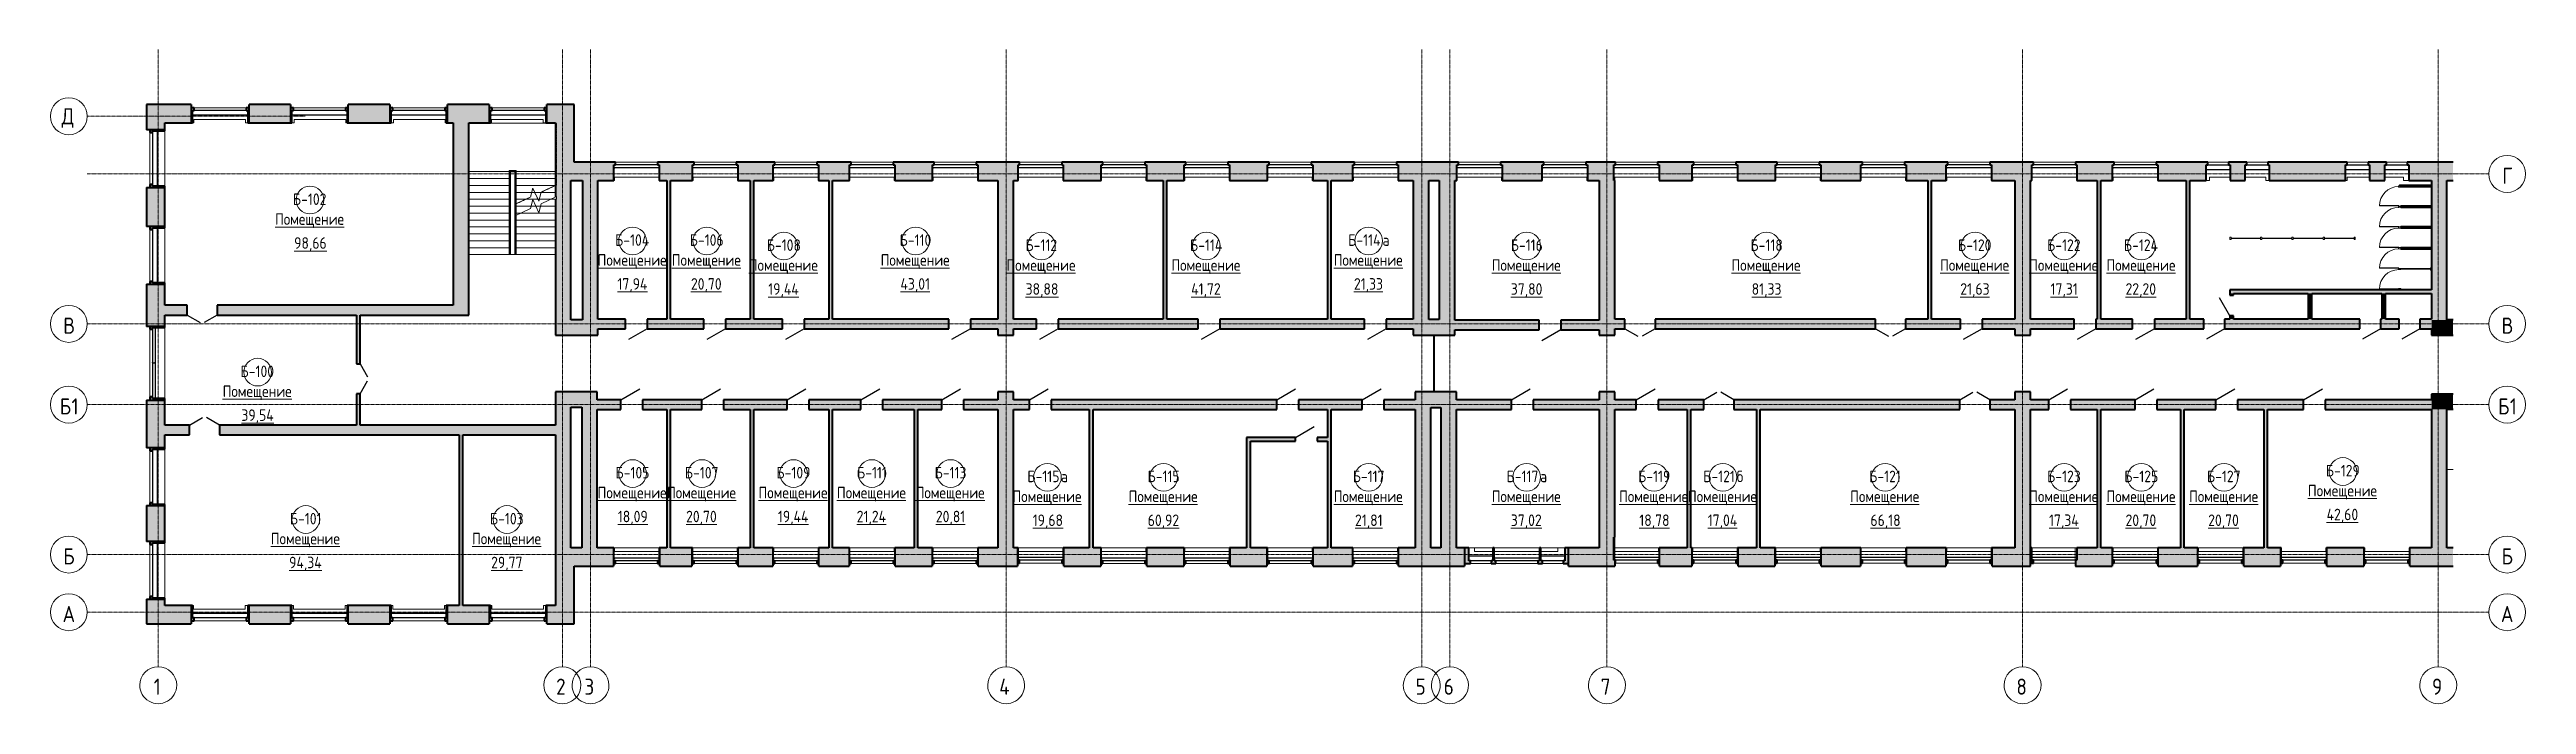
# Model space of a CAD drawing. Header units: millimetres. Extents: x -4092 to 455810, y -7500 to 28668.
# Drawn here: x -4092 to 103177, y -3216 to 25181 of the extents above; entities that cross this region are included whole.
import ezdxf

# ---------------------------------------------------------------- set-up
doc = ezdxf.new("R2010")
doc.units = ezdxf.units.MM
doc.linetypes.add('ADSK_Линия сетки', pattern=[21, 12, -3, 3, -3])
doc.linetypes.add('ADSK_Сверху', pattern=[4.5, 3, -1.5])
for name, color, linetype, lineweight in [('Двери', 7, 'Continuous', 18), ('Импосты витража', 7, 'Continuous', 18), ('Каркас_Импост', 7, 'Continuous', 30), ('Лестницы', 7, 'Continuous', 18), ('Марки помещений', 7, 'Continuous', 18), ('Ограждение', 7, 'Continuous', 18), ('Окна', 7, 'Continuous', 18), ('Оси', 7, 'Continuous', 9), ('Остекление', 7, 'Continuous', 18), ('Панели витража', 7, 'Continuous', 18), ('Панель', 7, 'Continuous', 30), ('Перекрытия', 7, 'Continuous', 18), ('Поручни', 7, 'Continuous', 18), ('Стены', 7, 'Continuous', 18), ('Стены разрез', 7, 'Continuous', 40)]:
    doc.layers.add(name, color=color, linetype=linetype, lineweight=lineweight)
doc.styles.add('GOST Common', font='GOST Common.ttf', dxfattribs={"width": 0.9, "height": 500})
doc.styles.add('GOST Common_1', font='GOST Common.ttf', dxfattribs={"width": 0.9, "height": 700})

msp = doc.modelspace()

# ---------------------------------------------------------------- texts
at = {"layer": 'Марки помещений', "lineweight": 9, "char_height": 500, "attachment_point": 1, "style": 'GOST Common'}
for s, insert, width in [('\\fGOST Common|b0|i0|c204|p34|;\\W.9;Б', (6447, 18942), 432.91), ('-102', (6804, 18942), 1443.04), ('\\LПомещение', (5673, 18079), 3751.9), ('\\fGOST Common|b0|i0|c204|p34|;\\W.9;Б', (20399, 17169), 432.91), ('-104', (20756, 17169), 1486.33), ('\\fGOST Common|b0|i0|c204|p34|;\\W.9;Б', (23631, 17169), 432.91), ('-106', (23989, 17169), 1443.04), ('\\fGOST Common|b0|i0|c204|p34|;\\W.9;Б', (32722, 17169), 432.91), ('-110', (33079, 17169), 1327.59), ('\\fGOST Common|b0|i0|c204|p34|;\\W.9;Б', (52147, 17169), 432.91), ('-114', (52504, 17169), 1370.89), ('\\L98,66', (6501, 17042), 1746.08), ('\\LПомещение', (19643, 16307), 3751.9), ('\\LПомещение', (22857, 16307), 3751.9), ('\\fGOST Common|b0|i0|c204|p34|;\\W.9;Б', (26966, 16949), 432.91), ('-108', (27323, 16949), 1443.04), ('\\LПомещение', (31900, 16307), 3751.9), ('\\fGOST Common|b0|i0|c204|p34|;\\W.9;Б', (38172, 16949), 432.91), ('-112', (38529, 16949), 1327.59), ('\\fGOST Common|b0|i0|c204|p34|;\\W.9;Б', (45296, 16949), 432.91), ('-114', (45653, 16949), 1370.89), ('\\LПомещение', (51521, 16307), 3751.9), ('\\fGOST Common|b0|i0|c204|p34|;\\W.9;а', (53635, 17169), 432.91), ('\\fGOST Common|b0|i0|c204|p34|;\\W.9;Б', (59186, 16949), 432.91), ('-116', (59543, 16949), 1327.59), ('\\fGOST Common|b0|i0|c204|p34|;\\W.9;Б', (69569, 16949), 432.91), ('-118', (69926, 16949), 1327.59), ('\\fGOST Common|b0|i0|c204|p34|;\\W.9;Б', (78556, 16949), 432.91), ('-120', (78913, 16949), 1443.04), ('\\fGOST Common|b0|i0|c204|p34|;\\W.9;Б', (82416, 16949), 432.91), ('-122', (82774, 16949), 1443.04), ('\\fGOST Common|b0|i0|c204|p34|;\\W.9;Б', (85742, 16949), 432.91), ('-124', (86100, 16949), 1486.33), ('\\L17,94', (20500, 15269), 1673.92), ('\\L20,70', (23685, 15269), 1746.08), ('\\LПомещение', (26192, 16086), 3751.9), ('\\L19,44', (27032, 15049), 1717.21), ('\\L43,01', (32758, 15269), 1673.92), ('\\LПомещение', (37350, 16086), 3751.9), ('\\L38,88', (38178, 15049), 1746.08), ('\\LПомещение', (44491, 16086), 3751.9), ('\\L41,72', (45349, 15049), 1673.92), ('\\L21,33', (52397, 15269), 1630.63), ('\\LПомещение', (58364, 16086), 3751.9), ('\\L37,80', (59192, 15049), 1746.08), ('\\LПомещение', (68747, 16086), 3751.9), ('\\L81,33', (69623, 15049), 1630.63), ('\\LПомещение', (77782, 16086), 3751.9), ('\\L21,63', (78658, 15049), 1630.63), ('\\LПомещение', (81642, 16086), 3751.9), ('\\L17,31', (82566, 15049), 1515.19), ('\\LПомещение', (84986, 16086), 3751.9), ('\\L22,20', (85814, 15049), 1746.08), ('\\fGOST Common|b0|i0|c204|p34|;\\W.9;Б', (4179, 11479), 432.91), ('-100', (4536, 11479), 1443.04), ('\\LПомещение', (3405, 10617), 3751.9), ('\\L39,54', (4215, 9579), 1789.37), ('\\fGOST Common|b0|i0|c204|p34|;\\W.9;Б', (20417, 7085), 432.91), ('-105', (20774, 7085), 1443.04), ('\\fGOST Common|b0|i0|c204|p34|;\\W.9;Б', (23421, 7085), 432.91), ('-107', (23778, 7085), 1443.04), ('\\fGOST Common|b0|i0|c204|p34|;\\W.9;Б', (27387, 7085), 432.91), ('-109', (27744, 7085), 1443.04), ('\\fGOST Common|b0|i0|c204|p34|;\\W.9;Б', (30877, 7085), 432.91), ('-111', (31234, 7085), 1212.15), ('\\fGOST Common|b0|i0|c204|p34|;\\W.9;Б', (34238, 7085), 432.91), ('-113', (34595, 7085), 1327.59), ('\\fGOST Common|b0|i0|c204|p34|;\\W.9;Б', (38253, 6923), 432.91), ('-115', (38611, 6923), 1327.59), ('\\fGOST Common|b0|i0|c204|p34|;\\W.9;а', (39706, 6923), 432.91), ('\\fGOST Common|b0|i0|c204|p34|;\\W.9;Б', (43461, 6923), 432.91), ('-115', (43818, 6923), 1327.59), ('\\fGOST Common|b0|i0|c204|p34|;\\W.9;Б', (52343, 6923), 432.91), ('-117', (52700, 6923), 1327.59), ('\\fGOST Common|b0|i0|c204|p34|;\\W.9;Б', (59008, 6923), 432.91), ('-117', (59365, 6923), 1327.59), ('\\fGOST Common|b0|i0|c204|p34|;\\W.9;а', (60460, 6923), 432.91), ('\\fGOST Common|b0|i0|c204|p34|;\\W.9;Б', (64702, 6923), 432.91), ('-119', (65059, 6923), 1327.59), ('\\fGOST Common|b0|i0|c204|p34|;\\W.9;Б', (67524, 6923), 432.91), ('-121', (67881, 6923), 1327.59), ('\\fGOST Common|b0|i0|c204|p34|;\\W.9;б', (68976, 6923), 389.62), ('\\fGOST Common|b0|i0|c204|p34|;\\W.9;Б', (74711, 6923), 432.91), ('-121', (75068, 6923), 1327.59), ('\\fGOST Common|b0|i0|c204|p34|;\\W.9;Б', (82416, 6923), 432.91), ('-123', (82774, 6923), 1443.04), ('\\fGOST Common|b0|i0|c204|p34|;\\W.9;Б', (85760, 6923), 432.91), ('-125', (86118, 6923), 1443.04), ('\\fGOST Common|b0|i0|c204|p34|;\\W.9;Б', (89339, 6923), 432.91), ('-127', (89697, 6923), 1443.04), ('\\fGOST Common|b0|i0|c204|p34|;\\W.9;Б', (94486, 7173), 432.91), ('-129', (94843, 7173), 1443.04), ('\\LПомещение', (19643, 6222), 3751.9), ('\\LПомещение', (22647, 6222), 3751.9), ('\\LПомещение', (26613, 6222), 3751.9), ('\\LПомещение', (30008, 6222), 3751.9), ('\\LПомещение', (33416, 6222), 3751.9), ('\\LПомещение', (37610, 6060), 3751.9), ('\\LПомещение', (42639, 6060), 3751.9), ('\\LПомещение', (51521, 6060), 3751.9), ('\\LПомещение', (58364, 6060), 3751.9), ('\\LПомещение', (63880, 6060), 3751.9), ('\\LПомещение', (66862, 6060), 3751.9), ('\\LПомещение', (73890, 6060), 3751.9), ('\\LПомещение', (81642, 6060), 3751.9), ('\\LПомещение', (84986, 6060), 3751.9), ('\\LПомещение', (88565, 6060), 3751.9), ('\\LПомещение', (93712, 6310), 3751.9), ('\\fGOST Common|b0|i0|c204|p34|;\\W.9;Б', (6314, 5092), 432.91), ('-101', (6671, 5092), 1327.59), ('\\fGOST Common|b0|i0|c204|p34|;\\W.9;Б', (14979, 5092), 432.91), ('-103', (15336, 5092), 1443.04), ('\\L18,09', (20518, 5185), 1630.63), ('\\L20,70', (23475, 5185), 1746.08), ('\\L19,44', (27452, 5185), 1717.21), ('\\L21,24', (30865, 5185), 1673.92), ('\\L20,81', (34292, 5185), 1630.63), ('\\L19,68', (38486, 5023), 1630.63), ('\\L60,92', (43467, 5023), 1746.08), ('\\L21,81', (52445, 5023), 1515.19), ('\\L37,02', (59192, 5023), 1746.08), ('\\L18,78', (64756, 5023), 1630.63), ('\\L17,04', (67720, 5023), 1673.92), ('\\L66,18', (74765, 5023), 1630.63), ('\\L17,34', (82500, 5023), 1673.92), ('\\L20,70', (85814, 5023), 1746.08), ('\\L20,70', (89393, 5023), 1746.08), ('\\L42,60', (94522, 5273), 1789.37), ('\\LПомещение', (5492, 4229), 3751.9), ('\\LПомещение', (14205, 4229), 3751.9), ('\\L94,34', (6284, 3192), 1832.66), ('\\L29,77', (15033, 3192), 1746.08)]:
    msp.add_mtext(s, dxfattribs=dict(at, insert=insert, width=width))
at = {"layer": 'Оси', "char_height": 700, "attachment_point": 1, "style": 'GOST Common_1'}
for s, insert, width in [('\\fGOST Common|b0|i0|c204|p34|;\\W.9;Д', (-3570, 22632), 692.66), ('\\fGOST Common|b0|i0|c204|p34|;\\W.9;Г', (102131, 20058), 548.35), ('\\fGOST Common|b0|i0|c204|p34|;\\W.9;В', (-3496, 13558), 620.51), ('\\fGOST Common|b0|i0|c204|p34|;\\W.9;В', (102101, 13558), 620.51), ('\\fGOST Common|b0|i0|c204|p34|;\\W.9;Б', (-3651, 10058), 620.51), ('\\fGOST Common|b0|i0|c204|p34|;\\W.9;1', (-3139, 10058), 375.19), ('\\fGOST Common|b0|i0|c204|p34|;\\W.9;Б', (101946, 10058), 620.51), ('\\fGOST Common|b0|i0|c204|p34|;\\W.9;1', (102458, 10058), 375.19), ('\\fGOST Common|b0|i0|c204|p34|;\\W.9;Б', (-3496, 3558), 620.51), ('\\fGOST Common|b0|i0|c204|p34|;\\W.9;Б', (102101, 3558), 620.51), ('\\fGOST Common|b0|i0|c204|p34|;\\W.9;А', (-3526, 1058), 692.66), ('\\fGOST Common|b0|i0|c204|p34|;\\W.9;А', (102071, 1058), 692.66), ('\\fGOST Common|b0|i0|c204|p34|;\\W.9;1', (418, -2092), 375.19), ('\\fGOST Common|b0|i0|c204|p34|;\\W.9;2', (17847, -2092), 548.35), ('\\fGOST Common|b0|i0|c204|p34|;\\W.9;3', (19073, -2092), 533.92), ('\\fGOST Common|b0|i0|c204|p34|;\\W.9;4', (37037, -2092), 620.51), ('\\fGOST Common|b0|i0|c204|p34|;\\W.9;5', (55067, -2092), 548.35), ('\\fGOST Common|b0|i0|c204|p34|;\\W.9;6', (56287, -2092), 548.35), ('\\fGOST Common|b0|i0|c204|p34|;\\W.9;7', (63087, -2092), 548.35), ('\\fGOST Common|b0|i0|c204|p34|;\\W.9;8', (81087, -2092), 548.35), ('\\fGOST Common|b0|i0|c204|p34|;\\W.9;9', (99087, -2092), 548.35)]:
    msp.add_mtext(s, dxfattribs=dict(at, insert=insert, width=width))

# ---------------------------------------------------------------- blocks, each defined once
blk = doc.blocks.new('Ограждение - Ограждение-221464-01_Б_На лист')
at = {"layer": 'Ограждение', "linetype": 'ADSK_Сверху'}
for p, q in [((15816, 19938), (15816, 16287)), ((16116, 19938), (15816, 19938)), ((15821, 19933), (15821, 16287)), ((16111, 19933), (15821, 19933)), ((15846, 19908), (15846, 16287)), ((16086, 19908), (15846, 19908)), ((15861, 19893), (15861, 16287)), ((16071, 19893), (15861, 19893)), ((15866, 19888), (15866, 16287)), ((16066, 19888), (15866, 19888)), ((15876, 19878), (15876, 16287)), ((16056, 19878), (15876, 19878)), ((16056, 18468), (16056, 19878)), ((16066, 18468), (16066, 19888)), ((16071, 18470), (16071, 19893)), ((16086, 18477), (16086, 19908)), ((16111, 19887), (16111, 19933)), ((16111, 18489), (16111, 19887)), ((16116, 19887), (16116, 19938)), ((16116, 18491), (16116, 19887)), ((15866, 16287), (15816, 16287)), ((15861, 16287), (15821, 16287)), ((15876, 16287), (15846, 16287))]:
    blk.add_line(p, q, dxfattribs=at)
at = {"layer": 'Поручни'}
for p, q in [((16066, 17968), (16056, 17968)), ((16066, 17968), (16056, 17968)), ((16056, 16287), (16056, 17968)), ((16071, 17970), (16066, 17968)), ((16071, 17970), (16066, 17968)), ((16111, 17989), (16071, 17970)), ((16111, 17989), (16071, 17970)), ((16111, 17989), (16071, 17970)), ((16071, 16287), (16071, 17970)), ((16116, 17991), (16111, 17989)), ((16111, 16287), (16111, 17989)), ((16116, 16287), (16116, 17991)), ((16071, 16287), (16056, 16287)), ((16111, 16287), (16071, 16287)), ((16116, 16287), (16111, 16287))]:
    blk.add_line(p, q, dxfattribs=at)
blk = doc.blocks.new('Ограждение - Ограждение-221491-01_Б_На лист')
at = {"layer": 'Поручни'}
for p, q in [((15816, 19938), (15816, 16287)), ((16116, 19938), (15816, 19938)), ((15821, 19933), (15821, 16287)), ((16111, 19933), (15821, 19933)), ((15861, 19893), (15861, 16287)), ((16071, 19893), (15861, 19893)), ((15876, 19878), (15876, 16287)), ((16056, 19878), (15876, 19878)), ((16056, 17968), (16056, 19878)), ((16071, 17972), (16071, 19893)), ((16086, 19891), (16086, 19908)), ((16111, 19887), (16111, 19933)), ((16111, 17989), (16111, 19887)), ((16116, 19887), (16116, 19938)), ((16116, 17991), (16116, 19887)), ((15821, 16287), (15816, 16287)), ((15861, 16287), (15821, 16287)), ((15876, 16287), (15861, 16287))]:
    blk.add_line(p, q, dxfattribs=at)
blk = doc.blocks.new('ИРНИТУ-Окно-ГОСТ23166-99_4_2_Створки - 1920 x 2350-287669-01_Б_На лист')
at = {"layer": 'Каркас_Импост'}
for p, q in [((-1018.1, 210), (941.9, 210)), ((-1018.1, 210), (-1018.1, 90)), ((-1018.1, 210), (-983.1, 210)), ((-1018.1, 90), (941.9, 90)), ((-1018.1, 90), (-983.1, 90)), ((941.9, 210), (906.9, 210)), ((941.9, 90), (906.9, 90)), ((941.9, 210), (941.9, 90))]:
    blk.add_line(p, q, dxfattribs=at)
blk = doc.blocks.new('ИРНИТУ-Окно-ГОСТ23166-99_4_2_Створки - 1920 x 2350-934199-01_Б_На лист')
at = {"layer": 'Каркас_Импост'}
for p, q in [((-1018.1, 220), (941.9, 220)), ((-1018.1, 220), (-1018.1, 100)), ((-1018.1, 220), (-983.1, 220)), ((-1018.1, 100), (941.9, 100)), ((-1018.1, 100), (-983.1, 100)), ((941.9, 220), (906.9, 220)), ((941.9, 100), (906.9, 100)), ((941.9, 220), (941.9, 100))]:
    blk.add_line(p, q, dxfattribs=at)
blk = doc.blocks.new('ИРНИТУ-Окно-ГОСТ23166-99_2_1_Створка - 1000 x 2350-1081117-01_Б_На лист')
at = {"layer": 'Каркас_Импост'}
for p, q in [((-1018.1, 220), (21.9, 220)), ((-1018.1, 220), (-1018.1, 20)), ((-1018.1, 220), (-983.1, 220)), ((-1018.1, 20), (21.9, 20)), ((-1018.1, 20), (-983.1, 20)), ((21.9, 220), (-13.1, 220)), ((21.9, 20), (-13.1, 20)), ((21.9, 220), (21.9, 20))]:
    blk.add_line(p, q, dxfattribs=at)
blk = doc.blocks.new('AC_Дверь_Однопольная_ДеревяннаяВнутренняя_ГОСТ6629-88 - 860х2080h-423457-01_Б_На лист')
at = {"layer": 'Панель'}
blk.add_line((-450, 210), (329, 660), dxfattribs=at)
blk = doc.blocks.new('AC_Дверь_Однопольная_ДеревяннаяВнутренняя_ГОСТ6629-88 - 860х2080h-423991-01_Б_На лист')
at = {"layer": 'Панель'}
blk.add_line((-450, 80), (329, 530), dxfattribs=at)
blk = doc.blocks.new('ИРНИТУ-Окно-ГОСТ23166-99_2_1_Створка - 1000 x 1800-942852-01_Б_На лист')
at = {"layer": 'Каркас_Импост'}
for p, q in [((-1018.1, 280), (21.9, 280)), ((-1018.1, 280), (-1018.1, 80)), ((-1018.1, 280), (-983.1, 280)), ((-1018.1, 80), (21.9, 80)), ((-1018.1, 80), (-983.1, 80)), ((21.9, 280), (-13.1, 280)), ((21.9, 80), (-13.1, 80)), ((21.9, 280), (21.9, 80))]:
    blk.add_line(p, q, dxfattribs=at)
blk = doc.blocks.new('Системная панель - ADSK_Глухая_25_белый пластик-513181-01_Б_На лист')
at = {"layer": 'Панели витража'}
for p, q in [((667.5, 12.5), (-667.5, 12.5)), ((-667.5, 12.5), (-667.5, -12.5)), ((667.5, -12.5), (667.5, 12.5)), ((-667.5, -12.5), (667.5, -12.5))]:
    blk.add_line(p, q, dxfattribs=at)
blk = doc.blocks.new('AC_ДверьВитражная_Однопольная_Туалетная - Глухая Левая-442682-01_Б_На лист')
at = {"layer": 'Панель'}
blk.add_line((420, -32.5), (420, -872.5), dxfattribs=at)
at = {"layer": 'Панель', "lineweight": 18}
blk.add_arc((420, -32.5), 840, 180, 270, dxfattribs=at)
blk = doc.blocks.new('Прямоугольный импост - 50х100-442674-01_Б_На лист')
at = {"layer": 'Импосты витража'}
for p, q in [((-25, 50), (25, 50)), ((-25, -50), (-25, 50)), ((25, 50), (25, -50)), ((25, -50), (-25, -50))]:
    blk.add_line(p, q, dxfattribs=at)
blk = doc.blocks.new('Прямоугольный импост - 50х100-442686-01_Б_На лист')
at = {"layer": 'Импосты витража'}
for p, q in [((-50, 50), (0, 50)), ((-50, -50), (-50, 50)), ((0, 50), (0, -50)), ((0, -50), (-50, -50))]:
    blk.add_line(p, q, dxfattribs=at)
blk = doc.blocks.new('Прямоугольный импост - 50х100-442689-01_Б_На лист')
at = {"layer": 'Импосты витража'}
for p, q in [((0, 50), (-50, 50)), ((-50, 50), (-50, -50)), ((0, -50), (0, 50)), ((-50, -50), (0, -50))]:
    blk.add_line(p, q, dxfattribs=at)
blk = doc.blocks.new('Системная панель - ADSK_Глухая_25_белый пластик-513185-01_Б_На лист')
at = {"layer": 'Панели витража'}
for p, q in [((642.5, 12.5), (-642.5, 12.5)), ((-642.5, 12.5), (-642.5, -12.5)), ((642.5, -12.5), (642.5, 12.5)), ((-642.5, -12.5), (642.5, -12.5))]:
    blk.add_line(p, q, dxfattribs=at)
blk = doc.blocks.new('Прямоугольный импост - 50х100-444423-01_Б_На лист')
at = {"layer": 'Импосты витража'}
for p, q in [((-50, 50), (0, 50)), ((-50, -50), (-50, 50)), ((0, 50), (0, -50)), ((0, -50), (-50, -50))]:
    blk.add_line(p, q, dxfattribs=at)
blk = doc.blocks.new('Прямоугольный импост - 50х100-513183-01_Б_На лист')
at = {"layer": 'Импосты витража'}
for p, q in [((97731, 16592), (97731, 16617)), ((99016, 16617), (97731, 16617)), ((97731, 16517), (97731, 16542)), ((99016, 16517), (97731, 16517))]:
    blk.add_line(p, q, dxfattribs=at)
blk = doc.blocks.new('Прямоугольный импост - 50х100-513179-01_Б_На лист')
at = {"layer": 'Импосты витража'}
for p, q in [((97681, 19280), (97681, 19317)), ((97681, 19317), (99016, 19317)), ((97731, 19217), (99016, 19217))]:
    blk.add_line(p, q, dxfattribs=at)
blk = doc.blocks.new('Прямоугольный импост - 50х100-444419-01_Б_На лист')
at = {"layer": 'Импосты витража'}
for p, q in [((0, 50), (-50, 50)), ((-50, 50), (-50, -50)), ((0, -50), (0, 50)), ((-50, -50), (0, -50))]:
    blk.add_line(p, q, dxfattribs=at)
blk = doc.blocks.new('ИРНИТУ_Дверь_Однопольная_ДеревяннаяВнутренняя_филенчатая - 900х2080 без верха-1341253-01_Б_На лист')
at = {"layer": 'Панель'}
blk.add_line((-470, 210), (344, 680), dxfattribs=at)
blk = doc.blocks.new('Системная панель - ADSK_Глухая_25_белый пластик-489488-01_Б_На лист')
at = {"layer": 'Панели витража'}
for p, q in [((640, 12), (-640, 12)), ((-640, 12), (-640, -12)), ((640, -12), (640, 12)), ((-640, -12), (640, -12))]:
    blk.add_line(p, q, dxfattribs=at)
blk = doc.blocks.new('Системная панель - ADSK_Глухая_25_белый пластик-489489-01_Б_На лист')
at = {"layer": 'Панели витража'}
for p, q in [((653, 12), (-653, 12)), ((-653, 12), (-653, -12)), ((653, -12), (653, 12)), ((-653, -12), (653, -12))]:
    blk.add_line(p, q, dxfattribs=at)
blk = doc.blocks.new('Прямоугольный импост - 50х100-450438-01_Б_На лист')
at = {"layer": 'Импосты витража'}
for p, q in [((-50, 50), (0, 50)), ((-50, -50), (-50, 50)), ((0, 50), (0, -50)), ((0, -50), (-50, -50))]:
    blk.add_line(p, q, dxfattribs=at)
blk = doc.blocks.new('Прямоугольный импост - 50х100-450440-01_Б_На лист')
at = {"layer": 'Импосты витража'}
for p, q in [((0, 50), (-50, 50)), ((-50, 50), (-50, -50)), ((0, -50), (0, 50)), ((-50, -50), (0, -50))]:
    blk.add_line(p, q, dxfattribs=at)
blk = doc.blocks.new('Прямоугольный импост - 50х100-450448-01_Б_На лист')
at = {"layer": 'Импосты витража'}
for p, q in [((-25, 50), (25, 50)), ((-25, -50), (-25, 50)), ((25, 50), (25, -50)), ((25, -50), (-25, -50))]:
    blk.add_line(p, q, dxfattribs=at)
blk = doc.blocks.new('Прямоугольный импост - 50х100-451065-01_Б_На лист')
at = {"layer": 'Импосты витража'}
for p, q in [((-25, 50), (25, 50)), ((-25, -50), (-25, 50)), ((25, 50), (25, -50)), ((25, -50), (-25, -50))]:
    blk.add_line(p, q, dxfattribs=at)
blk = doc.blocks.new('AC_Дверь_Двупольная_ДеревяннаяВнутренняя_филенчатая_с_верхом - 1260х2080-413008-01_Б_На лист')
at = {"layer": 'Панель'}
for p, q in [((-650, 210), (-87, 535)), ((650, 210), (87, 535))]:
    blk.add_line(p, q, dxfattribs=at)
blk = doc.blocks.new('ИРНИТУ_Дверь_Однопольная_ДеревяннаяВнутренняя_филенчатая - 900х2080 без верха-1341261-01_Б_На лист')
at = {"layer": 'Панель'}
blk.add_line((-470, 80), (344, 550), dxfattribs=at)
blk = doc.blocks.new('AC_Дверь_Двупольная_ДеревяннаяВнутренняя_филенчатая_с_верхом - 1260х2080-414140-01_Б_На лист')
at = {"layer": 'Панель'}
for p, q in [((-650, 80), (-87, 405)), ((650, 80), (87, 405))]:
    blk.add_line(p, q, dxfattribs=at)
blk = doc.blocks.new('ИРНИТУ-Окно-ГОСТ23166-99_4_2_Створки - 1920 x 2350-415137-01_Б_На лист')
at = {"layer": 'Каркас_Импост'}
for p, q in [((-1018.1, -160), (941.9, -160)), ((-1018.1, -280), (-1018.1, -160)), ((-1018.1, -160), (-983.1, -160)), ((-1018.1, -280), (941.9, -280)), ((-1018.1, -280), (-983.1, -280)), ((941.9, -160), (906.9, -160)), ((941.9, -280), (906.9, -280)), ((941.9, -280), (941.9, -160))]:
    blk.add_line(p, q, dxfattribs=at)
blk = doc.blocks.new('ИРНИТУ-Окно-ГОСТ23166-99_6_3_Створки - 2350 x 2350-686471-01_Б_На лист')
at = {"layer": 'Каркас_Импост'}
for p, q in [((-1233.1, 210), (1156.9, 210)), ((-1233.1, 210), (-1233.1, 10)), ((-1233.1, 210), (-1198.1, 210)), ((-1233.1, 10), (1156.9, 10)), ((-1233.1, 10), (-1198.1, 10)), ((1156.9, 210), (1121.9, 210)), ((1156.9, 10), (1121.9, 10)), ((1156.9, 210), (1156.9, 10))]:
    blk.add_line(p, q, dxfattribs=at)
blk = doc.blocks.new('ИРНИТУ-Окно-ГОСТ23166-99_6_3_Створки - 2350 x 2350-686492-01_Б_На лист')
at = {"layer": 'Каркас_Импост'}
for p, q in [((-1233.1, -10), (1156.9, -10)), ((-1233.1, -210), (-1233.1, -10)), ((-1233.1, -10), (-1198.1, -10)), ((-1233.1, -210), (1156.9, -210)), ((-1233.1, -210), (-1198.1, -210)), ((1156.9, -10), (1121.9, -10)), ((1156.9, -210), (1121.9, -210)), ((1156.9, -210), (1156.9, -10))]:
    blk.add_line(p, q, dxfattribs=at)
blk = doc.blocks.new('ИРНИТУ-Окно-ГОСТ23166-99_4_2_Створки - 1520 x 2350-772737-01_Б_На лист')
at = {"layer": 'Каркас_Импост'}
for p, q in [((-808.1, -90), (731.9, -90)), ((-808.1, -210), (-808.1, -90)), ((-808.1, -90), (-773.1, -90)), ((-808.1, -210), (731.9, -210)), ((-808.1, -210), (-773.1, -210)), ((731.9, -90), (696.9, -90)), ((731.9, -210), (716.9, -210)), ((731.9, -210), (731.9, -90))]:
    blk.add_line(p, q, dxfattribs=at)
blk = doc.blocks.new('ИРНИТУ-Окно-ГОСТ23166-99_4_2_Створки - 1520 x 2350-772734-01_Б_На лист')
at = {"layer": 'Каркас_Импост'}
for p, q in [((-808.1, -90), (731.9, -90)), ((-808.1, -210), (-808.1, -90)), ((-808.1, -90), (-773.1, -90)), ((-808.1, -210), (731.9, -210)), ((-808.1, -210), (-793.1, -210)), ((731.9, -90), (696.9, -90)), ((731.9, -210), (696.9, -210)), ((731.9, -210), (731.9, -90))]:
    blk.add_line(p, q, dxfattribs=at)
blk = doc.blocks.new('Противодымная перегородка Тип2 - Противодымная перегородка Тип2-1192279-01_Б_На лист')
at = {"layer": 'Каркас_Импост'}
for p, q in [((-1128, 25), (-1228, 25)), ((-1228, 25), (-1228, -25)), ((-1128, 10), (-1128, 25)), ((-1018, 25), (-1118, 25)), ((-1118, 25), (-1118, 10)), ((-1018, 10), (-1018, 25)), ((-5, 25), (-105, 25)), ((-105, 25), (-105, 10)), ((-5, -25), (-5, 25)), ((105, 25), (5, 25)), ((5, 25), (5, -25)), ((105, 10), (105, 25)), ((1118, 25), (1018, 25)), ((1018, 25), (1018, 10)), ((1118, 10), (1118, 25)), ((1228, 25), (1128, 25)), ((1128, 25), (1128, 10)), ((1228, -25), (1228, 25)), ((-1228, -25), (-1128, -25)), ((-1128, -25), (-1128, -10)), ((-1118, -10), (-1118, -25)), ((-1118, -25), (-1018, -25)), ((-1018, -25), (-1018, -10)), ((-105, -10), (-105, -25)), ((-105, -25), (-5, -25)), ((5, -25), (105, -25)), ((105, -25), (105, -10)), ((1018, -10), (1018, -25)), ((1018, -25), (1118, -25)), ((1118, -25), (1118, -10)), ((1128, -10), (1128, -25)), ((1128, -25), (1228, -25))]:
    blk.add_line(p, q, dxfattribs=at)
at = {"layer": 'Каркас_Импост', "lineweight": 18}
for p, q in [((-1018, 25), (-105, 25)), ((105, 25), (1018, 25)), ((-105, -25), (-1018, -25)), ((1018, -25), (105, -25))]:
    blk.add_line(p, q, dxfattribs=at)
at = {"layer": 'Остекление'}
for p, q in [((-1128, 10), (-50, 10)), ((-1128, 10), (-1128, -10)), ((-50, -10), (-50, 10)), ((50, 10), (1128, 10)), ((50, 10), (50, -10)), ((1128, -10), (1128, 10)), ((-50, -10), (-1128, -10)), ((1128, -10), (50, -10))]:
    blk.add_line(p, q, dxfattribs=at)
blk = doc.blocks.new('Ось сетки - D8-4846-01_Б_На лист')
at = {"layer": 'Оси', "lineweight": 18}
for start, end in [(360, 180), (180, 360)]:
    blk.add_arc((0, 0), 4, start, end, dxfattribs=at)
blk = doc.blocks.new('ADSK_Марка_Помещение - Номер Имя Площадь Площадь проемов-115235-01_Б_На лист')
at = {"layer": 'Марки помещений'}
blk.add_circle((0, 0), 3, dxfattribs=at)

# ---------------------------------------------------------------- hatches: boundary and pattern name
at = {"layer": 'Стены'}
h = msp.add_hatch(color=256, dxfattribs=at)
h.paths.add_polyline_path([(906, 1075), (906, 1345), (106, 1345), (106, 1075)], flags=0)
h.paths.add_polyline_path([(906, 3845), (906, 5405), (106, 5405), (106, 3845)], flags=0)
h.paths.add_polyline_path([(906, 7905), (906, 9975), (106, 9975), (106, 7905)], flags=0)
h.paths.add_polyline_path([(906, 13175), (906, 15005), (106, 15005), (106, 13175)], flags=0)
h.paths.add_polyline_path([(106, 17505), (906, 17505), (906, 19205), (106, 19205), (106, 17818)], flags=0)
h.paths.add_polyline_path([(106, 21705), (906, 21705), (906, 22795), (106, 22795)], flags=0)
h = msp.add_hatch(color=256, dxfattribs=at)
h.paths.add_polyline_path([(18626, 21995), (18626, 22795), (17446, 22795), (17446, 21995), (17826, 21995)], flags=0)
h.paths.add_polyline_path([(14946, 21995), (14946, 22795), (13146, 22795), (13146, 21995), (14477, 21995)], flags=0)
h.paths.add_polyline_path([(10646, 21995), (10646, 22795), (8846, 22795), (8846, 21995)], flags=0)
h.paths.add_polyline_path([(4974, 21995), (6346, 21995), (6346, 22795), (4546, 22795), (4546, 21995)], flags=0)
h.paths.add_polyline_path([(2046, 21995), (2046, 22795), (906, 22795), (906, 21995)], flags=0)
h = msp.add_hatch(color=256, dxfattribs=at)
h.paths.add_polyline_path([(4546, 21995), (4546, 22655), (4421, 22655), (4421, 22535), (4491, 22535), (4491, 21995)], flags=0)
h.paths.add_polyline_path([(2046, 21995), (2101, 21995), (2101, 22535), (2171, 22535), (2171, 22655), (2046, 22655)], flags=0)
h = msp.add_hatch(color=256, dxfattribs=at)
h.paths.add_polyline_path([(8846, 21995), (8846, 22655), (8721, 22655), (8721, 22535), (8791, 22535), (8791, 21995)], flags=0)
h.paths.add_polyline_path([(6346, 21995), (6401, 21995), (6401, 22535), (6471, 22535), (6471, 22655), (6346, 22655)], flags=0)
h = msp.add_hatch(color=256, dxfattribs=at)
h.paths.add_polyline_path([(13091, 21995), (13146, 21995), (13146, 22655), (13021, 22655), (13021, 22535), (13091, 22535)], flags=0)
h.paths.add_polyline_path([(10646, 21995), (10701, 21995), (10701, 22535), (10771, 22535), (10771, 22655), (10646, 22655)], flags=0)
h = msp.add_hatch(color=256, dxfattribs=at)
h.paths.add_polyline_path([(17446, 21995), (17446, 22655), (17328, 22655), (17328, 22535), (17398, 22535), (17398, 21995)], flags=0)
h.paths.add_polyline_path([(14946, 21995), (15008, 21995), (15008, 22535), (15078, 22535), (15078, 22655), (14946, 22655)], flags=0)
h = msp.add_hatch(color=256, dxfattribs=at)
h.paths.add_polyline_path([(246, 19205), (906, 19205), (906, 19260), (366, 19260), (366, 19330), (246, 19330)], flags=0)
h.paths.add_polyline_path([(246, 21580), (366, 21580), (366, 21650), (906, 21650), (906, 21705), (246, 21705)], flags=0)
for points in [[(14066, 13670), (14066, 21995), (13386, 21995), (13386, 13670)], [(18626, 19495), (18626, 21995), (17826, 21995), (17826, 19495), (18486, 19495)], [(18486, 13456), (18486, 19495), (17826, 19495), (17826, 18788), (17866, 18807), (17866, 18687), (17826, 18687), (17826, 13456)], [(19651, 13456), (19651, 19495), (18991, 19495), (18991, 13456)], [(22801, 13495), (22801, 19495), (22641, 19495), (22641, 13495)], [(26411, 13495), (26411, 19495), (26251, 19495), (26251, 13495)], [(29811, 13495), (29811, 19495), (29651, 19495), (29651, 13495)], [(37658, 12796), (37658, 19495), (36978, 19495), (36978, 12796)], [(44298, 13495), (44298, 19495), (44138, 19495), (44138, 13495)], [(51411, 13495), (51411, 19495), (51251, 19495), (51251, 13495)], [(55646, 13476), (55646, 19495), (54966, 19495), (54966, 13476)], [(56766, 13476), (56766, 19495), (56086, 19495), (56086, 13476)], [(63696, 12796), (63696, 19495), (63016, 19495), (63016, 12796)], [(77411, 13495), (77411, 19495), (77251, 19495), (77251, 13495)], [(81016, 12796), (81696, 12796), (81696, 19495), (81016, 19495), (81016, 13075)], [(84741, 13495), (84741, 19495), (84581, 19495), (84581, 13495)], [(88601, 13495), (88601, 19495), (88441, 19495), (88441, 13495)], [(99726, 13456), (99726, 19495), (99066, 19495), (99066, 13456)], [(99066, 14607), (99066, 14767), (90335, 14767), (90335, 14607), (97071, 14607)], [(93881, 13495), (93881, 14607), (93721, 14607), (93721, 13495)], [(97071, 13495), (97071, 14607), (96911, 14607), (96911, 13495)], [(19651, 12796), (19651, 13456), (17826, 13456), (17826, 12796)], [(56766, 12796), (56766, 13476), (54966, 13476), (54966, 12796), (55655, 12796)], [(100000, 12796), (100000, 13456), (99066, 13456), (99066, 12796)], [(18966, 9676), (19626, 9676), (19626, 10336), (17826, 10336), (17826, 9676), (18486, 9676)], [(18486, 3575), (18486, 9676), (17826, 9676), (17826, 3575)], [(18966, 3575), (19626, 3575), (19626, 9676), (18966, 9676), (18966, 5444)], [(37658, 3575), (37658, 10340), (36978, 10340), (36978, 3575)], [(56846, 9660), (56846, 10340), (55046, 10340), (55046, 9660), (56166, 9660)], [(55655, 3575), (55726, 3575), (55726, 9660), (55046, 9660), (55046, 3575)], [(56166, 3575), (56846, 3575), (56846, 9660), (56166, 9660), (56166, 5444)], [(63016, 3575), (63651, 3575), (63651, 4035), (63696, 4035), (63696, 10340), (63016, 10340), (63016, 5444)], [(81696, 3575), (81696, 10340), (81016, 10340), (81016, 3575)], [(100000, 9585), (100000, 10245), (99066, 10245), (99066, 9585), (99726, 9585)], [(22801, 3575), (22801, 9575), (22641, 9575), (22641, 3575)], [(26411, 3575), (26411, 9575), (26251, 9575), (26251, 3575)], [(29811, 3575), (29811, 9575), (29651, 9575), (29651, 3575)], [(33511, 3575), (33511, 9575), (33351, 9575), (33351, 3575), (33482, 3575)], [(41098, 3575), (41098, 9575), (40938, 9575), (40938, 3575)], [(51411, 3575), (51411, 9575), (51251, 9575), (51251, 3575)], [(66986, 3575), (66986, 9575), (66826, 9575), (66826, 3575)], [(69986, 3575), (69986, 9575), (69826, 9575), (69826, 3575)], [(84746, 3575), (84746, 9575), (84586, 9575), (84586, 3575)], [(88356, 3575), (88356, 9575), (88196, 9575), (88196, 3575)], [(91966, 3575), (91966, 9575), (91806, 9575), (91806, 3575)], [(99066, 3575), (99726, 3575), (99726, 9585), (99066, 9585), (99066, 5444)], [(13806, 1075), (13806, 8480), (13646, 8480), (13646, 1075)], [(47911, 3575), (47911, 8200), (47751, 8200), (47751, 3575)], [(81696, 2915), (81821, 2915), (81821, 3035), (81751, 3035), (81751, 3575), (81696, 3575)], [(18626, 275), (18626, 2775), (17826, 2775), (17826, 275)]]:
    msp.add_hatch(color=256, dxfattribs=at).paths.add_polyline_path(points, flags=0)
h = msp.add_hatch(color=256, dxfattribs=at)
h.paths.add_polyline_path([(99726, 19495), (100000, 19495), (100000, 20295), (98016, 20295), (98016, 20175), (98086, 20175), (98086, 19495), (99066, 19495)], flags=0)
h.paths.add_polyline_path([(97046, 19495), (97046, 20175), (97116, 20175), (97116, 20295), (96316, 20295), (96316, 20175), (96386, 20175), (96386, 19495)], flags=0)
h.paths.add_polyline_path([(95346, 19495), (95346, 20175), (95416, 20175), (95416, 20295), (91971, 20295), (91971, 20175), (92041, 20175), (92041, 19495), (93665, 19495)], flags=0)
h.paths.add_polyline_path([(88441, 19495), (89301, 19495), (89301, 20175), (89371, 20175), (89371, 20295), (87141, 20295), (87141, 20175), (87211, 20175), (87211, 19495), (87330, 19495)], flags=0)
h.paths.add_polyline_path([(90341, 19495), (91001, 19495), (91001, 20175), (91071, 20175), (91071, 20295), (90271, 20295), (90271, 20175), (90341, 20175)], flags=0)
h.paths.add_polyline_path([(85251, 19495), (85251, 20175), (85321, 20175), (85321, 20295), (83641, 20295), (83641, 20175), (83711, 20175), (83711, 19495), (84741, 19495)], flags=0)
h.paths.add_polyline_path([(81696, 19495), (81751, 19495), (81751, 20175), (81821, 20175), (81821, 20295), (79941, 20295), (79941, 20175), (80011, 20175), (80011, 19495), (81016, 19495)], flags=0)
h.paths.add_polyline_path([(78051, 19495), (78051, 20175), (78121, 20175), (78121, 20295), (76241, 20295), (76241, 20175), (76311, 20175), (76311, 19495), (77411, 19495)], flags=0)
h.paths.add_polyline_path([(74351, 19495), (74351, 20175), (74421, 20175), (74421, 20295), (72541, 20295), (72541, 20175), (72611, 20175), (72611, 19495)], flags=0)
h.paths.add_polyline_path([(70651, 19495), (70651, 20175), (70721, 20175), (70721, 20295), (68941, 20295), (68941, 20175), (69011, 20175), (69011, 19495)], flags=0)
h.paths.add_polyline_path([(67051, 19495), (67051, 20175), (67121, 20175), (67121, 20295), (65541, 20295), (65541, 20175), (65611, 20175), (65611, 19495)], flags=0)
h.paths.add_polyline_path([(63016, 19495), (63651, 19495), (63651, 20175), (63721, 20175), (63721, 20295), (62441, 20295), (62441, 20175), (62511, 20175), (62511, 19495)], flags=0)
h.paths.add_polyline_path([(60551, 19495), (60551, 20175), (60621, 20175), (60621, 20295), (58741, 20295), (58741, 20175), (58811, 20175), (58811, 19495)], flags=0)
h.paths.add_polyline_path([(56851, 19495), (56851, 20175), (56921, 20175), (56921, 20295), (54241, 20295), (54241, 20175), (54311, 20175), (54311, 19495), (56766, 19495)], flags=0)
h.paths.add_polyline_path([(51411, 19495), (52351, 19495), (52351, 20175), (52421, 20175), (52421, 20295), (50541, 20295), (50541, 20175), (50611, 20175), (50611, 19495), (51251, 19495)], flags=0)
h.paths.add_polyline_path([(48651, 19495), (48651, 20175), (48721, 20175), (48721, 20295), (46941, 20295), (46941, 20175), (47011, 20175), (47011, 19495)], flags=0)
h.paths.add_polyline_path([(44298, 19495), (45051, 19495), (45051, 20175), (45121, 20175), (45121, 20295), (43341, 20295), (43341, 20175), (43411, 20175), (43411, 19495), (44138, 19495)], flags=0)
h.paths.add_polyline_path([(41451, 19495), (41451, 20175), (41521, 20175), (41521, 20295), (39741, 20295), (39741, 20175), (39811, 20175), (39811, 19495)], flags=0)
h.paths.add_polyline_path([(36649, 19495), (37851, 19495), (37851, 20175), (37921, 20175), (37921, 20295), (36041, 20295), (36041, 20175), (36111, 20175), (36111, 19495)], flags=0)
h.paths.add_polyline_path([(30551, 19495), (30551, 20175), (30621, 20175), (30621, 20295), (29141, 20295), (29141, 20175), (29211, 20175), (29211, 19495), (30314, 19495)], flags=0)
h.paths.add_polyline_path([(34151, 19495), (34151, 20175), (34221, 20175), (34221, 20295), (32441, 20295), (32441, 20175), (32511, 20175), (32511, 19495)], flags=0)
h.paths.add_polyline_path([(27251, 19495), (27251, 20175), (27321, 20175), (27321, 20295), (25641, 20295), (25641, 20175), (25711, 20175), (25711, 19495), (26411, 19495)], flags=0)
h.paths.add_polyline_path([(23751, 19495), (23751, 20175), (23821, 20175), (23821, 20295), (22241, 20295), (22241, 20175), (22311, 20175), (22311, 19495), (22801, 19495)], flags=0)
h.paths.add_polyline_path([(20351, 19495), (20351, 20175), (20421, 20175), (20421, 20295), (18626, 20295), (18626, 19495), (19651, 19495)], flags=0)
h = msp.add_hatch(color=256, dxfattribs=at)
h.paths.add_polyline_path([(906, 15005), (906, 15060), (366, 15060), (366, 15130), (246, 15130), (246, 15005)], flags=0)
h.paths.add_polyline_path([(246, 17380), (366, 17380), (366, 17450), (906, 17450), (906, 17505), (246, 17505)], flags=0)
h = msp.add_hatch(color=256, dxfattribs=at)
h.paths.add_polyline_path([(13386, 13670), (13386, 14090), (3170, 14090), (3170, 13670), (11309, 13670)], flags=0)
h.paths.add_polyline_path([(1870, 13670), (1870, 14090), (906, 14090), (906, 13670)], flags=0)
h = msp.add_hatch(color=256, dxfattribs=at)
h.paths.add_polyline_path([(90335, 13495), (90495, 13495), (90495, 13631), (90335, 13631)], flags=0)
h.paths.add_polyline_path([(90335, 14531), (90495, 14531), (90495, 14607), (90335, 14607)], flags=0)
h = msp.add_hatch(color=256, dxfattribs=at)
h.paths.add_polyline_path([(246, 9975), (906, 9975), (906, 10050), (366, 10050), (366, 10120), (246, 10120)], flags=0)
h.paths.add_polyline_path([(366, 13060), (366, 13130), (906, 13130), (906, 13175), (246, 13175), (246, 13060)], flags=0)
h = msp.add_hatch(color=256, dxfattribs=at)
h.paths.add_polyline_path([(9196, 8900), (9356, 8900), (9356, 10257), (9196, 10257)], flags=0)
h.paths.add_polyline_path([(9196, 11557), (9356, 11557), (9356, 13670), (9196, 13670), (9196, 11631)], flags=0)
h = msp.add_hatch(color=256, dxfattribs=at)
h.paths.add_polyline_path([(36649, 13075), (36978, 13075), (36978, 13495), (35788, 13495), (35788, 13075)], flags=0)
h.paths.add_polyline_path([(34848, 13075), (34848, 13495), (28588, 13495), (28588, 13075), (30314, 13075)], flags=0)
h.paths.add_polyline_path([(27648, 13075), (27648, 13495), (25188, 13495), (25188, 13075)], flags=0)
h.paths.add_polyline_path([(24248, 13075), (24248, 13495), (21791, 13495), (21791, 13075), (23979, 13075)], flags=0)
h.paths.add_polyline_path([(20851, 13075), (20851, 13495), (19651, 13495), (19651, 13075)], flags=0)
h = msp.add_hatch(color=256, dxfattribs=at)
h.paths.add_polyline_path([(53796, 13075), (54966, 13075), (54966, 13495), (53796, 13495)], flags=0)
h.paths.add_polyline_path([(52856, 13075), (52856, 13495), (46596, 13495), (46596, 13075), (49320, 13075)], flags=0)
h.paths.add_polyline_path([(45656, 13075), (45656, 13495), (39588, 13495), (39588, 13075), (42985, 13075)], flags=0)
h.paths.add_polyline_path([(38648, 13075), (38648, 13495), (37658, 13495), (37658, 13075)], flags=0)
h = msp.add_hatch(color=256, dxfattribs=at)
h.paths.add_polyline_path([(63016, 13027), (63016, 13447), (61356, 13447), (61356, 13027), (61990, 13027)], flags=0)
h.paths.add_polyline_path([(60416, 13027), (60416, 13447), (56766, 13447), (56766, 13027)], flags=0)
h = msp.add_hatch(color=256, dxfattribs=at)
h.paths.add_polyline_path([(81016, 13075), (81016, 13495), (79601, 13495), (79601, 13075), (80995, 13075)], flags=0)
h.paths.add_polyline_path([(78661, 13075), (78661, 13495), (76281, 13495), (76281, 13075)], flags=0)
h.paths.add_polyline_path([(74660, 13075), (74981, 13075), (74981, 13495), (65436, 13495), (65436, 13075), (68325, 13075)], flags=0)
h.paths.add_polyline_path([(63696, 13075), (64136, 13075), (64136, 13495), (63696, 13495)], flags=0)
h = msp.add_hatch(color=256, dxfattribs=at)
h.paths.add_polyline_path([(99066, 13075), (99066, 13495), (98561, 13495), (98561, 13075)], flags=0)
h.paths.add_polyline_path([(97661, 13075), (97661, 13495), (96861, 13495), (96861, 13075)], flags=0)
h.paths.add_polyline_path([(95961, 13075), (95961, 13495), (90105, 13495), (90105, 13075), (93665, 13075)], flags=0)
h.paths.add_polyline_path([(89205, 13075), (89205, 13495), (87061, 13495), (87061, 13075), (87330, 13075)], flags=0)
h.paths.add_polyline_path([(84531, 13075), (86121, 13075), (86121, 13495), (84531, 13495)], flags=0)
h.paths.add_polyline_path([(83591, 13075), (83591, 13495), (81696, 13495), (81696, 13075)], flags=0)
h = msp.add_hatch(color=256, dxfattribs=at)
h.paths.add_polyline_path([(36978, 9575), (36978, 9995), (35488, 9995), (35488, 9575), (36649, 9575)], flags=0)
h.paths.add_polyline_path([(33351, 9575), (34548, 9575), (34548, 9995), (31988, 9995), (31988, 9575)], flags=0)
h.paths.add_polyline_path([(29811, 9575), (31048, 9575), (31048, 9995), (28788, 9995), (28788, 9575), (29651, 9575)], flags=0)
h.paths.add_polyline_path([(26411, 9575), (27848, 9575), (27848, 9995), (25091, 9995), (25091, 9575), (26251, 9575)], flags=0)
h.paths.add_polyline_path([(21591, 9575), (24151, 9575), (24151, 9995), (21591, 9995)], flags=0)
h.paths.add_polyline_path([(19626, 9575), (20651, 9575), (20651, 9995), (19626, 9995), (19626, 9676)], flags=0)
h = msp.add_hatch(color=256, dxfattribs=at)
h.paths.add_polyline_path([(55046, 9575), (55046, 9995), (53696, 9995), (53696, 9575)], flags=0)
h.paths.add_polyline_path([(52756, 9575), (52756, 9995), (49996, 9995), (49996, 9575), (51411, 9575)], flags=0)
h.paths.add_polyline_path([(49056, 9575), (49056, 9995), (39288, 9995), (39288, 9575), (42985, 9575)], flags=0)
h.paths.add_polyline_path([(38348, 9575), (38348, 9995), (37658, 9995), (37658, 9575)], flags=0)
h = msp.add_hatch(color=256, dxfattribs=at)
h.paths.add_polyline_path([(63016, 9575), (63016, 9995), (60156, 9995), (60156, 9575), (61990, 9575)], flags=0)
h.paths.add_polyline_path([(59216, 9575), (59216, 9995), (56846, 9995), (56846, 9575)], flags=0)
h = msp.add_hatch(color=256, dxfattribs=at)
h.paths.add_polyline_path([(79936, 9575), (81016, 9575), (81016, 9995), (79936, 9995)], flags=0)
h.paths.add_polyline_path([(78636, 9575), (78636, 9995), (68856, 9995), (68856, 9575), (74660, 9575)], flags=0)
h.paths.add_polyline_path([(67556, 9575), (67556, 9995), (65566, 9995), (65566, 9575), (66986, 9575)], flags=0)
h.paths.add_polyline_path([(64626, 9575), (64626, 9995), (63696, 9995), (63696, 9575)], flags=0)
h = msp.add_hatch(color=256, dxfattribs=at)
h.paths.add_polyline_path([(99066, 9575), (99066, 9995), (94465, 9995), (94465, 9575)], flags=0)
h.paths.add_polyline_path([(93525, 9575), (93525, 9995), (90668, 9995), (90668, 9575), (91966, 9575)], flags=0)
h.paths.add_polyline_path([(88196, 9575), (89728, 9575), (89728, 9995), (87171, 9995), (87171, 9575), (87330, 9575)], flags=0)
h.paths.add_polyline_path([(86231, 9575), (86231, 9995), (83431, 9995), (83431, 9575), (84746, 9575)], flags=0)
h.paths.add_polyline_path([(81696, 9575), (82491, 9575), (82491, 9995), (81696, 9995)], flags=0)
h = msp.add_hatch(color=256, dxfattribs=at)
h.paths.add_polyline_path([(17826, 8480), (17826, 8900), (3270, 8900), (3270, 8480), (17644, 8480)], flags=0)
h.paths.add_polyline_path([(1970, 8480), (1970, 8900), (906, 8900), (906, 8480)], flags=0)
h = msp.add_hatch(color=256, dxfattribs=at)
h.paths.add_polyline_path([(246, 5405), (906, 5405), (906, 5460), (366, 5460), (366, 5530), (246, 5530), (246, 5444)], flags=0)
h.paths.add_polyline_path([(366, 7780), (366, 7850), (906, 7850), (906, 7905), (246, 7905), (246, 7780)], flags=0)
h = msp.add_hatch(color=256, dxfattribs=at)
h.paths.add_polyline_path([(51251, 8200), (51251, 8360), (50801, 8360), (50801, 8200)], flags=0)
h.paths.add_polyline_path([(49320, 8200), (49861, 8200), (49861, 8360), (47751, 8360), (47751, 8200), (47911, 8200)], flags=0)
h = msp.add_hatch(color=256, dxfattribs=at)
h.paths.add_polyline_path([(906, 1345), (906, 1400), (366, 1400), (366, 1470), (246, 1470), (246, 1345)], flags=0)
h.paths.add_polyline_path([(246, 3720), (366, 3720), (366, 3790), (906, 3790), (906, 3845), (246, 3845)], flags=0)
h = msp.add_hatch(color=256, dxfattribs=at)
h.paths.add_polyline_path([(100000, 2775), (100000, 3575), (98131, 3575), (98131, 2775)], flags=0)
h.paths.add_polyline_path([(96131, 2775), (96131, 3575), (94531, 3575), (94531, 2775)], flags=0)
h.paths.add_polyline_path([(92531, 2775), (92531, 3575), (90931, 3575), (90931, 2775)], flags=0)
h.paths.add_polyline_path([(88931, 2775), (88931, 3575), (87231, 3575), (87231, 2775), (87330, 2775)], flags=0)
h.paths.add_polyline_path([(85231, 2775), (85231, 3575), (83711, 3575), (83711, 3035), (83641, 3035), (83641, 2775), (84163, 2775)], flags=0)
h.paths.add_polyline_path([(80031, 2775), (81696, 2775), (81696, 3575), (80031, 3575)], flags=0)
h.paths.add_polyline_path([(78031, 2775), (78031, 3575), (76331, 3575), (76331, 2775)], flags=0)
h.paths.add_polyline_path([(74331, 2775), (74331, 3575), (72631, 3575), (72631, 2775)], flags=0)
h.paths.add_polyline_path([(70631, 2775), (70631, 3575), (69031, 3575), (69031, 2775)], flags=0)
h.paths.add_polyline_path([(65631, 2775), (67031, 2775), (67031, 3575), (65631, 3575)], flags=0)
h.paths.add_polyline_path([(63696, 2775), (63696, 3035), (63651, 3035), (63651, 3575), (61686, 3575), (61686, 2775), (61990, 2775)], flags=0)
h.paths.add_polyline_path([(57186, 2775), (57186, 3575), (54331, 3575), (54331, 2775), (55655, 2775)], flags=0)
h.paths.add_polyline_path([(52331, 2775), (52331, 3575), (50631, 3575), (50631, 2775)], flags=0)
h.paths.add_polyline_path([(48631, 2775), (48631, 3575), (47031, 3575), (47031, 2775)], flags=0)
h.paths.add_polyline_path([(41431, 2775), (41431, 3575), (39831, 3575), (39831, 2775)], flags=0)
h.paths.add_polyline_path([(43431, 2775), (45031, 2775), (45031, 3575), (43431, 3575)], flags=0)
h.paths.add_polyline_path([(36649, 2775), (37831, 2775), (37831, 3575), (36131, 3575), (36131, 2775)], flags=0)
h.paths.add_polyline_path([(33482, 2775), (34131, 2775), (34131, 3575), (32531, 3575), (32531, 2775)], flags=0)
h.paths.add_polyline_path([(27231, 2775), (27231, 3575), (25731, 3575), (25731, 2775)], flags=0)
h.paths.add_polyline_path([(30314, 2775), (30531, 2775), (30531, 3575), (29231, 3575), (29231, 2775)], flags=0)
h.paths.add_polyline_path([(22331, 2775), (23731, 2775), (23731, 3575), (22331, 3575)], flags=0)
h.paths.add_polyline_path([(17826, 2775), (20331, 2775), (20331, 3575), (17826, 3575)], flags=0)
h = msp.add_hatch(color=256, dxfattribs=at)
h.paths.add_polyline_path([(22241, 2895), (22331, 2895), (22331, 3575), (22311, 3575), (22311, 3015), (22241, 3015)], flags=0)
h.paths.add_polyline_path([(20331, 2895), (20421, 2895), (20421, 3015), (20351, 3015), (20351, 3575), (20331, 3575)], flags=0)
h = msp.add_hatch(color=256, dxfattribs=at)
h.paths.add_polyline_path([(25731, 2895), (25731, 3575), (25711, 3575), (25711, 3015), (25641, 3015), (25641, 2895)], flags=0)
h.paths.add_polyline_path([(23821, 2895), (23821, 3015), (23751, 3015), (23751, 3575), (23731, 3575), (23731, 2895)], flags=0)
h = msp.add_hatch(color=256, dxfattribs=at)
h.paths.add_polyline_path([(29231, 2895), (29231, 3575), (29211, 3575), (29211, 3015), (29141, 3015), (29141, 2895)], flags=0)
h.paths.add_polyline_path([(27231, 2895), (27321, 2895), (27321, 3015), (27251, 3015), (27251, 3575), (27231, 3575)], flags=0)
h = msp.add_hatch(color=256, dxfattribs=at)
h.paths.add_polyline_path([(30621, 2895), (30621, 3015), (30551, 3015), (30551, 3575), (30531, 3575), (30531, 2895)], flags=0)
h.paths.add_polyline_path([(32531, 2895), (32531, 3575), (32511, 3575), (32511, 3015), (32441, 3015), (32441, 2895)], flags=0)
h = msp.add_hatch(color=256, dxfattribs=at)
h.paths.add_polyline_path([(36131, 2895), (36131, 3575), (36111, 3575), (36111, 3015), (36041, 3015), (36041, 2895)], flags=0)
h.paths.add_polyline_path([(34131, 2895), (34221, 2895), (34221, 3015), (34151, 3015), (34151, 3575), (34131, 3575)], flags=0)
h = msp.add_hatch(color=256, dxfattribs=at)
h.paths.add_polyline_path([(39741, 2915), (39831, 2915), (39831, 3575), (39811, 3575), (39811, 3035), (39741, 3035)], flags=0)
h.paths.add_polyline_path([(37921, 2915), (37921, 3035), (37851, 3035), (37851, 3575), (37831, 3575), (37831, 2915)], flags=0)
h = msp.add_hatch(color=256, dxfattribs=at)
h.paths.add_polyline_path([(43341, 2895), (43431, 2895), (43431, 3575), (43411, 3575), (43411, 3015), (43341, 3015)], flags=0)
h.paths.add_polyline_path([(41431, 2895), (41521, 2895), (41521, 3015), (41451, 3015), (41451, 3575), (41431, 3575)], flags=0)
h = msp.add_hatch(color=256, dxfattribs=at)
h.paths.add_polyline_path([(46941, 2895), (47031, 2895), (47031, 3575), (47011, 3575), (47011, 3015), (46941, 3015)], flags=0)
h.paths.add_polyline_path([(45121, 2895), (45121, 3015), (45051, 3015), (45051, 3575), (45031, 3575), (45031, 2895)], flags=0)
h = msp.add_hatch(color=256, dxfattribs=at)
h.paths.add_polyline_path([(50631, 2895), (50631, 3575), (50611, 3575), (50611, 3015), (50541, 3015), (50541, 2895)], flags=0)
h.paths.add_polyline_path([(48721, 2895), (48721, 3015), (48651, 3015), (48651, 3575), (48631, 3575), (48631, 2895)], flags=0)
h = msp.add_hatch(color=256, dxfattribs=at)
h.paths.add_polyline_path([(54241, 2895), (54331, 2895), (54331, 3575), (54311, 3575), (54311, 3015), (54241, 3015)], flags=0)
h.paths.add_polyline_path([(52331, 2895), (52421, 2895), (52421, 3015), (52351, 3015), (52351, 3575), (52331, 3575)], flags=0)
h = msp.add_hatch(color=256, dxfattribs=at)
h.paths.add_polyline_path([(61686, 2895), (61686, 3575), (61531, 3575), (61531, 3015), (61461, 3015), (61461, 2895)], flags=0)
h.paths.add_polyline_path([(57186, 2895), (57441, 2895), (57441, 3015), (57371, 3015), (57371, 3575), (57186, 3575)], flags=0)
h.paths.add_polyline_path([(60561, 2895), (60561, 3015), (60491, 3015), (60491, 3575), (60431, 3575), (60431, 3015), (60361, 3015), (60361, 2895)], flags=0)
h.paths.add_polyline_path([(58341, 2895), (58541, 2895), (58541, 3015), (58471, 3015), (58471, 3575), (58411, 3575), (58411, 3015), (58341, 3015)], flags=0)
h = msp.add_hatch(color=256, dxfattribs=at)
h.paths.add_polyline_path([(65541, 2915), (65631, 2915), (65631, 3575), (65611, 3575), (65611, 3035), (65541, 3035)], flags=0)
h.paths.add_polyline_path([(63721, 2915), (63721, 3035), (63696, 3035), (63696, 2915)], flags=0)
h = msp.add_hatch(color=256, dxfattribs=at)
h.paths.add_polyline_path([(68941, 2915), (69031, 2915), (69031, 3575), (69011, 3575), (69011, 3035), (68941, 3035)], flags=0)
h.paths.add_polyline_path([(67031, 2915), (67121, 2915), (67121, 3035), (67051, 3035), (67051, 3575), (67031, 3575)], flags=0)
h = msp.add_hatch(color=256, dxfattribs=at)
h.paths.add_polyline_path([(72541, 2915), (72631, 2915), (72631, 3575), (72611, 3575), (72611, 3035), (72541, 3035)], flags=0)
h.paths.add_polyline_path([(70631, 2915), (70721, 2915), (70721, 3035), (70651, 3035), (70651, 3575), (70631, 3575)], flags=0)
h = msp.add_hatch(color=256, dxfattribs=at)
h.paths.add_polyline_path([(76331, 2915), (76331, 3575), (76311, 3575), (76311, 3035), (76241, 3035), (76241, 2915)], flags=0)
h.paths.add_polyline_path([(74421, 2915), (74421, 3035), (74351, 3035), (74351, 3575), (74331, 3575), (74331, 2915)], flags=0)
h = msp.add_hatch(color=256, dxfattribs=at)
h.paths.add_polyline_path([(79941, 2915), (80031, 2915), (80031, 3575), (80011, 3575), (80011, 3035), (79941, 3035)], flags=0)
h.paths.add_polyline_path([(78031, 2915), (78121, 2915), (78121, 3035), (78051, 3035), (78051, 3575), (78031, 3575)], flags=0)
h = msp.add_hatch(color=256, dxfattribs=at)
h.paths.add_polyline_path([(87231, 2915), (87231, 3575), (87211, 3575), (87211, 3035), (87141, 3035), (87141, 2915)], flags=0)
h.paths.add_polyline_path([(85231, 2915), (85321, 2915), (85321, 3035), (85251, 3035), (85251, 3575), (85231, 3575)], flags=0)
h = msp.add_hatch(color=256, dxfattribs=at)
h.paths.add_polyline_path([(90841, 2915), (90931, 2915), (90931, 3575), (90911, 3575), (90911, 3035), (90841, 3035)], flags=0)
h.paths.add_polyline_path([(88931, 2915), (89021, 2915), (89021, 3035), (88951, 3035), (88951, 3575), (88931, 3575)], flags=0)
h = msp.add_hatch(color=256, dxfattribs=at)
h.paths.add_polyline_path([(94441, 2915), (94531, 2915), (94531, 3575), (94511, 3575), (94511, 3035), (94441, 3035)], flags=0)
h.paths.add_polyline_path([(92621, 2915), (92621, 3035), (92551, 3035), (92551, 3575), (92531, 3575), (92531, 2915)], flags=0)
h = msp.add_hatch(color=256, dxfattribs=at)
h.paths.add_polyline_path([(98131, 2915), (98131, 3575), (98111, 3575), (98111, 3035), (98041, 3035), (98041, 2915)], flags=0)
h.paths.add_polyline_path([(96131, 2915), (96221, 2915), (96221, 3035), (96151, 3035), (96151, 3575), (96131, 3575)], flags=0)
h = msp.add_hatch(color=256, dxfattribs=at)
h.paths.add_polyline_path([(17446, 275), (17826, 275), (17826, 1075), (17446, 1075)], flags=0)
h.paths.add_polyline_path([(14946, 275), (14946, 1075), (13146, 1075), (13146, 275)], flags=0)
h.paths.add_polyline_path([(10646, 275), (10646, 1075), (8846, 1075), (8846, 275)], flags=0)
h.paths.add_polyline_path([(6346, 275), (6346, 1075), (4546, 1075), (4546, 275), (4974, 275)], flags=0)
h.paths.add_polyline_path([(2046, 275), (2046, 1075), (106, 1075), (106, 275)], flags=0)
h = msp.add_hatch(color=256, dxfattribs=at)
h.paths.add_polyline_path([(4546, 415), (4546, 1075), (4491, 1075), (4491, 535), (4421, 535), (4421, 415)], flags=0)
h.paths.add_polyline_path([(2046, 415), (2171, 415), (2171, 535), (2101, 535), (2101, 1075), (2046, 1075)], flags=0)
h = msp.add_hatch(color=256, dxfattribs=at)
h.paths.add_polyline_path([(8721, 415), (8846, 415), (8846, 1075), (8791, 1075), (8791, 535), (8721, 535)], flags=0)
h.paths.add_polyline_path([(6471, 415), (6471, 535), (6401, 535), (6401, 1075), (6346, 1075), (6346, 415)], flags=0)
h = msp.add_hatch(color=256, dxfattribs=at)
h.paths.add_polyline_path([(13021, 415), (13146, 415), (13146, 1075), (13091, 1075), (13091, 535), (13021, 535)], flags=0)
h.paths.add_polyline_path([(10646, 415), (10771, 415), (10771, 535), (10701, 535), (10701, 1075), (10646, 1075)], flags=0)
h = msp.add_hatch(color=256, dxfattribs=at)
h.paths.add_polyline_path([(17328, 415), (17446, 415), (17446, 1075), (17398, 1075), (17398, 535), (17328, 535)], flags=0)
h.paths.add_polyline_path([(14946, 415), (15078, 415), (15078, 535), (15008, 535), (15008, 1075), (14946, 1075)], flags=0)

# ---------------------------------------------------------------- linework, layer by layer
at = {"layer": 'Лестницы', "linetype": 'ADSK_Сверху'}
for p, q in [((14066, 21990), (14066, 19887)), ((17866, 21990), (14066, 21990)), ((17866, 19887), (17866, 21990)), ((15866, 19887), (14066, 19887)), ((14066, 19887), (14066, 16287)), ((15866, 19887), (14066, 19887)), ((15816, 19887), (14066, 19887)), ((15866, 19587), (14066, 19587)), ((15866, 19587), (14066, 19587)), ((15816, 19587), (14066, 19587)), ((15866, 19887), (16066, 19887)), ((15866, 19887), (15866, 16287)), ((16066, 19887), (17866, 19887)), ((16066, 18468), (16066, 19887)), ((16066, 19887), (17866, 19887)), ((16066, 19587), (17866, 19587)), ((16066, 19587), (17866, 19587)), ((16116, 19887), (17826, 19887)), ((16116, 19587), (17826, 19587)), ((17866, 19307), (17866, 19887)), ((15866, 19287), (14066, 19287)), ((15866, 19287), (14066, 19287)), ((15816, 19287), (14066, 19287)), ((15866, 18987), (14066, 18987)), ((15866, 18987), (14066, 18987)), ((15816, 18987), (14066, 18987)), ((15866, 18687), (14066, 18687)), ((15866, 18687), (14066, 18687)), ((15816, 18687), (14066, 18687)), ((15866, 18387), (14066, 18387)), ((15866, 18387), (14066, 18387)), ((15816, 18387), (14066, 18387)), ((16066, 19287), (17824, 19287)), ((16066, 19287), (17824, 19287)), ((16066, 18987), (16789, 18987)), ((16066, 18987), (16789, 18987)), ((16739, 18782), (16066, 18468)), ((16066, 18687), (16537, 18687)), ((16066, 18687), (16537, 18687)), ((16116, 19287), (17826, 19287)), ((16116, 18987), (17826, 18987)), ((16116, 18687), (17609, 18687)), ((16116, 18387), (16765, 18387)), ((16834, 19171), (16739, 18782)), ((16765, 18387), (16966, 18387)), ((17098, 18604), (16834, 19171)), ((16919, 18987), (17191, 18987)), ((16919, 18987), (17191, 18987)), ((16966, 18387), (17167, 18387)), ((17059, 18687), (17118, 18687)), ((17059, 18687), (17118, 18687)), ((17193, 18993), (17098, 18604)), ((17167, 18387), (17826, 18387)), ((17866, 19307), (17193, 18993)), ((17609, 18687), (17866, 18687)), ((15866, 18087), (14066, 18087)), ((15866, 18087), (14066, 18087)), ((15816, 18087), (14066, 18087)), ((15866, 17787), (14066, 17787)), ((15866, 17787), (14066, 17787)), ((15816, 17787), (14066, 17787)), ((15866, 17487), (14066, 17487)), ((15866, 17487), (14066, 17487)), ((15816, 17487), (14066, 17487)), ((15866, 17187), (14066, 17187)), ((15866, 17187), (14066, 17187)), ((15816, 17187), (14066, 17187)), ((16116, 18087), (16323, 18087)), ((16116, 17787), (17826, 17787)), ((16116, 17487), (17826, 17487)), ((16116, 17187), (17826, 17187)), ((16323, 18087), (17826, 18087)), ((15866, 16887), (14066, 16887)), ((15866, 16887), (14066, 16887)), ((15816, 16887), (14066, 16887)), ((15866, 16587), (14066, 16587)), ((15866, 16587), (14066, 16587)), ((15816, 16587), (14066, 16587)), ((15866, 16287), (14066, 16287)), ((16116, 16887), (17826, 16887)), ((16116, 16587), (17826, 16587)), ((16116, 16287), (17826, 16287))]:
    msp.add_line(p, q, dxfattribs=at)
at = {"layer": 'Лестницы'}
for p, q in [((17826, 21990), (14066, 21990)), ((15816, 19887), (14066, 19887)), ((15816, 19587), (14066, 19587)), ((16116, 19887), (17826, 19887)), ((16116, 19587), (17826, 19587)), ((15816, 19287), (14066, 19287)), ((15816, 18987), (14066, 18987)), ((15816, 18687), (14066, 18687)), ((15816, 18387), (14066, 18387)), ((16739, 18282), (16066, 17968)), ((16116, 19287), (17826, 19287)), ((16116, 18987), (17826, 18987)), ((16116, 18687), (17609, 18687)), ((16116, 18387), (16765, 18387)), ((16834, 18671), (16739, 18282)), ((16765, 18387), (16966, 18387)), ((17098, 18104), (16834, 18671)), ((16966, 18387), (17167, 18387)), ((17193, 18493), (17098, 18104)), ((17167, 18387), (17826, 18387)), ((17866, 18807), (17193, 18493)), ((17609, 18687), (17866, 18687)), ((17866, 18687), (17866, 18807)), ((15816, 18087), (14066, 18087)), ((15816, 17787), (14066, 17787)), ((15816, 17487), (14066, 17487)), ((15816, 17187), (14066, 17187)), ((16116, 18087), (16323, 18087)), ((16116, 17787), (17826, 17787)), ((16116, 17487), (17826, 17487)), ((16116, 17187), (17826, 17187)), ((16323, 18087), (17826, 18087)), ((15816, 16887), (14066, 16887)), ((15816, 16587), (14066, 16587)), ((15816, 16287), (14066, 16287)), ((16116, 16887), (17826, 16887)), ((16116, 16587), (17826, 16587)), ((16116, 16287), (17826, 16287))]:
    msp.add_line(p, q, dxfattribs=at)
at = {"layer": 'Оси', "linetype": 'ADSK_Линия сетки'}
for p, q in [((616, 25181), (616, -1580)), ((18116, 25181), (18116, -1580)), ((19336, 25181), (19336, -1580)), ((37336, 25181), (37336, -1580)), ((55336, 25181), (55336, -1580)), ((56556, 25181), (56556, -1580)), ((63356, 25181), (63356, -1580)), ((81356, 25181), (81356, -1580)), ((99356, 25181), (99356, -1580)), ((6976, 22285), (-2456, 22285)), ((-2456, 19785), (101541, 19785)), ((-2456, 13285), (101541, 13285)), ((-2456, 9785), (101541, 9785)), ((-2456, 3285), (101541, 3285)), ((-2456, 785), (101541, 785))]:
    msp.add_line(p, q, dxfattribs=at)
at = {"layer": 'Перекрытия'}
for p, q in [((15816, 16287), (14066, 16287)), ((16056, 16287), (15876, 16287)), ((99726, 6978), (100000, 6978))]:
    msp.add_line(p, q, dxfattribs=at)
at = {"layer": 'Стены'}
for p, q in [((2171, 22655), (4421, 22655)), ((6471, 22655), (8721, 22655)), ((10771, 22655), (13021, 22655)), ((15078, 22655), (17328, 22655)), ((246, 19330), (246, 21580)), ((906, 21650), (906, 19260)), ((2154, 21995), (2101, 21995)), ((2154, 21995), (2154, 22145)), ((2154, 22145), (4394, 22145)), ((4394, 22145), (4394, 21995)), ((4491, 21995), (4394, 21995)), ((6499, 21995), (6401, 21995)), ((6499, 21995), (6499, 22145)), ((6499, 22145), (8739, 22145)), ((8739, 22145), (8739, 21995)), ((8791, 21995), (8739, 21995)), ((10806, 21995), (10701, 21995)), ((10806, 21995), (10806, 22145)), ((10806, 22145), (13046, 22145)), ((13046, 22145), (13046, 21995)), ((13091, 21995), (13046, 21995)), ((15046, 21995), (15008, 21995)), ((15046, 21995), (15046, 22145)), ((15046, 22145), (17286, 22145)), ((17286, 22145), (17286, 21995)), ((17398, 21995), (17286, 21995)), ((20371, 19495), (20351, 19495)), ((20371, 19495), (20371, 19645)), ((20371, 19645), (22291, 19645)), ((20421, 20295), (22241, 20295)), ((22291, 19645), (22291, 19495)), ((22311, 19495), (22291, 19495)), ((23775, 19495), (23751, 19495)), ((23775, 19495), (23775, 19645)), ((23775, 19645), (25695, 19645)), ((23821, 20295), (25641, 20295)), ((25695, 19645), (25695, 19495)), ((25711, 19495), (25695, 19495)), ((27270, 19495), (27251, 19495)), ((27270, 19495), (27270, 19645)), ((27270, 19645), (29190, 19645)), ((27321, 20295), (29141, 20295)), ((29190, 19645), (29190, 19495)), ((29211, 19495), (29190, 19495)), ((30570, 19495), (30551, 19495)), ((30570, 19495), (30570, 19645)), ((30570, 19645), (32490, 19645)), ((30621, 20295), (32441, 20295)), ((32490, 19645), (32490, 19495)), ((32511, 19495), (32490, 19495)), ((34170, 19495), (34151, 19495)), ((34170, 19495), (34170, 19645)), ((34170, 19645), (36090, 19645)), ((34221, 20295), (36041, 20295)), ((36090, 19645), (36090, 19495)), ((36111, 19495), (36090, 19495)), ((37870, 19495), (37851, 19495)), ((37870, 19495), (37870, 19645)), ((37870, 19645), (39790, 19645)), ((37921, 20295), (39741, 20295)), ((39790, 19645), (39790, 19495)), ((39811, 19495), (39790, 19495)), ((41470, 19495), (41451, 19495)), ((41470, 19495), (41470, 19645)), ((41470, 19645), (43390, 19645)), ((41521, 20295), (43341, 20295)), ((43390, 19645), (43390, 19495)), ((43411, 19495), (43390, 19495)), ((45070, 19495), (45051, 19495)), ((45070, 19495), (45070, 19645)), ((45070, 19645), (46990, 19645)), ((45121, 20295), (46941, 20295)), ((46990, 19645), (46990, 19495)), ((47011, 19495), (46990, 19495)), ((48670, 19495), (48651, 19495)), ((48670, 19495), (48670, 19645)), ((48670, 19645), (50590, 19645)), ((48721, 20295), (50541, 20295)), ((50590, 19645), (50590, 19495)), ((50611, 19495), (50590, 19495)), ((52375, 19495), (52351, 19495)), ((52375, 19495), (52375, 19645)), ((52375, 19645), (54295, 19645)), ((52421, 20295), (54241, 20295)), ((54295, 19645), (54295, 19495)), ((54311, 19495), (54295, 19495)), ((56870, 19495), (56851, 19495)), ((56870, 19495), (56870, 19645)), ((56870, 19645), (58790, 19645)), ((56921, 20295), (58741, 20295)), ((58790, 19645), (58790, 19495)), ((58811, 19495), (58790, 19495)), ((60570, 19495), (60551, 19495)), ((60570, 19495), (60570, 19645)), ((60570, 19645), (62490, 19645)), ((60621, 20295), (62441, 20295)), ((62490, 19645), (62490, 19495)), ((62511, 19495), (62490, 19495)), ((63696, 19495), (63696, 19645)), ((63696, 19645), (65611, 19645)), ((63721, 20295), (65541, 20295)), ((67071, 19495), (67051, 19495)), ((67071, 19495), (67071, 19645)), ((67071, 19645), (68991, 19645)), ((67121, 20295), (68941, 20295)), ((68991, 19645), (68991, 19495)), ((69011, 19495), (68991, 19495)), ((70671, 19495), (70651, 19495)), ((70671, 19495), (70671, 19645)), ((70671, 19645), (72591, 19645)), ((70721, 20295), (72541, 20295)), ((72591, 19645), (72591, 19495)), ((72611, 19495), (72591, 19495)), ((74371, 19495), (74351, 19495)), ((74371, 19495), (74371, 19645)), ((74371, 19645), (76291, 19645)), ((74421, 20295), (76241, 20295)), ((76291, 19645), (76291, 19495)), ((76311, 19495), (76291, 19495)), ((78071, 19495), (78051, 19495)), ((78071, 19495), (78071, 19645)), ((78071, 19645), (79991, 19645)), ((78121, 20295), (79941, 20295)), ((79991, 19645), (79991, 19495)), ((80011, 19495), (79991, 19495)), ((81771, 19495), (81751, 19495)), ((81771, 19495), (81771, 19645)), ((81771, 19645), (83691, 19645)), ((81821, 20295), (83641, 20295)), ((83691, 19645), (83691, 19495)), ((83711, 19495), (83691, 19495)), ((85271, 19495), (85251, 19495)), ((85271, 19495), (85271, 19645)), ((85271, 19645), (87191, 19645)), ((85321, 20295), (87141, 20295)), ((87191, 19645), (87191, 19495)), ((87211, 19495), (87191, 19495)), ((89451, 19495), (89301, 19495)), ((89371, 20295), (90271, 20295)), ((89451, 19495), (89451, 19645)), ((89451, 19645), (90341, 19645)), ((91001, 19645), (91891, 19645)), ((91071, 20295), (91971, 20295)), ((91891, 19645), (91891, 19495)), ((92041, 19495), (91891, 19495)), ((95416, 19495), (95346, 19495)), ((95416, 20295), (96316, 20295)), ((95416, 19495), (95416, 19645)), ((95416, 19645), (96386, 19645)), ((97046, 19645), (97856, 19645)), ((97116, 20295), (98016, 20295)), ((97856, 19645), (97856, 19495)), ((98086, 19495), (97856, 19495)), ((246, 15130), (246, 17380)), ((906, 17450), (906, 15060)), ((246, 10120), (246, 13060)), ((906, 13130), (906, 10050)), ((246, 5530), (246, 7780)), ((906, 7850), (906, 5460)), ((246, 1470), (246, 3720)), ((906, 3790), (906, 1400)), ((20351, 3575), (22311, 3575)), ((20371, 3425), (20371, 3575)), ((22291, 3425), (20371, 3425)), ((22291, 3575), (22291, 3425)), ((23751, 3575), (25711, 3575)), ((23771, 3425), (23771, 3575)), ((25691, 3425), (23771, 3425)), ((25691, 3575), (25691, 3425)), ((27251, 3575), (29211, 3575)), ((27271, 3425), (27271, 3575)), ((29191, 3425), (27271, 3425)), ((29191, 3575), (29191, 3425)), ((30551, 3575), (32511, 3575)), ((30571, 3425), (30571, 3575)), ((32491, 3425), (30571, 3425)), ((32491, 3575), (32491, 3425)), ((34151, 3575), (36111, 3575)), ((34171, 3425), (34171, 3575)), ((36091, 3425), (34171, 3425)), ((36091, 3575), (36091, 3425)), ((37851, 3575), (39811, 3575)), ((37871, 3425), (37871, 3575)), ((39791, 3425), (37871, 3425)), ((39791, 3575), (39791, 3425)), ((41451, 3575), (43411, 3575)), ((41471, 3425), (41471, 3575)), ((43391, 3425), (41471, 3425)), ((43391, 3575), (43391, 3425)), ((45051, 3575), (47011, 3575)), ((45071, 3425), (45071, 3575)), ((46991, 3425), (45071, 3425)), ((46991, 3575), (46991, 3425)), ((48651, 3575), (50611, 3575)), ((48671, 3425), (48671, 3575)), ((50591, 3425), (48671, 3425)), ((50591, 3575), (50591, 3425)), ((52351, 3575), (54311, 3575)), ((52371, 3425), (52371, 3575)), ((54291, 3425), (52371, 3425)), ((54291, 3575), (54291, 3425)), ((57371, 3575), (58411, 3575)), ((57626, 3425), (57626, 3575)), ((58411, 3425), (57626, 3425)), ((58471, 3575), (60431, 3575)), ((60431, 3425), (58471, 3425)), ((60491, 3575), (61531, 3575)), ((61226, 3425), (60491, 3425)), ((61226, 3575), (61226, 3425)), ((63673, 3425), (63673, 3575)), ((63673, 3575), (65611, 3575)), ((65593, 3425), (63673, 3425)), ((63696, 4035), (63696, 3035)), ((65593, 3575), (65593, 3425)), ((67051, 3575), (69011, 3575)), ((67071, 3425), (67071, 3575)), ((68991, 3425), (67071, 3425)), ((68991, 3575), (68991, 3425)), ((70651, 3575), (72611, 3575)), ((70671, 3425), (70671, 3575)), ((72591, 3425), (70671, 3425)), ((72591, 3575), (72591, 3425)), ((74351, 3575), (76311, 3575)), ((74371, 3425), (74371, 3575)), ((76291, 3425), (74371, 3425)), ((76291, 3575), (76291, 3425)), ((78051, 3575), (80011, 3575)), ((78076, 3425), (78076, 3575)), ((79996, 3425), (78076, 3425)), ((79996, 3575), (79996, 3425)), ((81751, 3575), (83711, 3575)), ((81771, 3425), (81771, 3575)), ((83691, 3425), (81771, 3425)), ((83631, 3575), (83631, 2775)), ((83691, 3575), (83691, 3425)), ((85251, 3575), (87211, 3575)), ((85271, 3425), (85271, 3575)), ((87191, 3425), (85271, 3425)), ((87191, 3575), (87191, 3425)), ((88951, 3575), (90911, 3575)), ((88976, 3425), (88976, 3575)), ((90896, 3425), (88976, 3425)), ((90896, 3575), (90896, 3425)), ((92551, 3575), (92571, 3575)), ((92571, 3425), (92571, 3575)), ((94491, 3425), (92571, 3425)), ((94491, 3575), (94511, 3575)), ((94491, 3575), (94491, 3425)), ((96151, 3575), (96171, 3575)), ((96171, 3425), (96171, 3575)), ((98091, 3425), (96171, 3425)), ((98091, 3575), (98111, 3575)), ((98091, 3575), (98091, 3425)), ((22241, 2895), (20421, 2895)), ((25641, 2895), (23821, 2895)), ((29141, 2895), (27321, 2895)), ((32441, 2895), (30621, 2895)), ((36041, 2895), (34221, 2895)), ((39741, 2915), (37921, 2915)), ((43341, 2895), (41521, 2895)), ((46941, 2895), (45121, 2895)), ((50541, 2895), (48721, 2895)), ((54241, 2895), (52421, 2895)), ((58341, 2895), (57441, 2895)), ((60361, 2895), (58541, 2895)), ((61461, 2895), (60561, 2895)), ((65541, 2915), (63721, 2915)), ((68941, 2915), (67121, 2915)), ((72541, 2915), (70721, 2915)), ((76241, 2915), (74421, 2915)), ((79941, 2915), (78121, 2915)), ((83631, 2915), (81821, 2915)), ((83641, 2775), (83631, 2775)), ((87141, 2915), (85321, 2915)), ((90841, 2915), (89021, 2915)), ((94441, 2915), (92621, 2915)), ((98041, 2915), (96221, 2915)), ((2101, 1075), (2136, 1075)), ((2136, 925), (2136, 1075)), ((4376, 1075), (4491, 1075)), ((4376, 1075), (4376, 925)), ((6401, 1075), (6476, 1075)), ((6476, 925), (6476, 1075)), ((8716, 1075), (8791, 1075)), ((8716, 1075), (8716, 925)), ((10701, 1075), (10771, 1075)), ((10771, 925), (10771, 1075)), ((13011, 1075), (13091, 1075)), ((13011, 1075), (13011, 925)), ((15008, 1075), (15066, 1075)), ((15066, 925), (15066, 1075)), ((17306, 1075), (17398, 1075)), ((17306, 1075), (17306, 925)), ((4376, 925), (2136, 925)), ((4421, 415), (2171, 415)), ((8721, 415), (6471, 415)), ((8716, 925), (6476, 925)), ((13011, 925), (10771, 925)), ((13021, 415), (10771, 415)), ((17306, 925), (15066, 925)), ((17328, 415), (15078, 415))]:
    msp.add_line(p, q, dxfattribs=at)
at = {"layer": 'Стены разрез'}
for p, q in [((106, 22795), (106, 21705)), ((2046, 22795), (106, 22795)), ((2046, 22795), (2046, 21995)), ((2171, 22655), (2046, 22655)), ((2101, 21995), (2101, 22535)), ((2101, 22535), (2171, 22535)), ((2171, 22535), (2171, 22655)), ((4546, 22655), (4421, 22655)), ((4421, 22655), (4421, 22535)), ((4421, 22535), (4491, 22535)), ((4491, 22535), (4491, 21995)), ((6346, 22795), (4546, 22795)), ((4546, 21995), (4546, 22795)), ((6346, 22795), (6346, 21995)), ((6471, 22655), (6346, 22655)), ((6401, 21995), (6401, 22535)), ((6401, 22535), (6471, 22535)), ((6471, 22535), (6471, 22655)), ((8846, 22655), (8721, 22655)), ((8721, 22655), (8721, 22535)), ((8721, 22535), (8791, 22535)), ((8791, 22535), (8791, 21995)), ((10646, 22795), (8846, 22795)), ((8846, 21995), (8846, 22795)), ((10646, 22795), (10646, 21995)), ((10771, 22655), (10646, 22655)), ((10701, 21995), (10701, 22535)), ((10701, 22535), (10771, 22535)), ((10771, 22535), (10771, 22655)), ((13146, 22655), (13021, 22655)), ((13021, 22655), (13021, 22535)), ((13021, 22535), (13091, 22535)), ((13091, 22535), (13091, 21995)), ((14946, 22795), (13146, 22795)), ((13146, 21995), (13146, 22795)), ((14946, 22795), (14946, 21995)), ((15078, 22655), (14946, 22655)), ((15008, 21995), (15008, 22535)), ((15008, 22535), (15078, 22535)), ((15078, 22535), (15078, 22655)), ((17446, 22655), (17328, 22655)), ((17328, 22655), (17328, 22535)), ((17328, 22535), (17398, 22535)), ((17398, 22535), (17398, 21995)), ((18626, 22795), (17446, 22795)), ((17446, 21995), (17446, 22795)), ((18626, 20295), (18626, 22795)), ((906, 21705), (106, 21705)), ((246, 21705), (246, 21580)), ((246, 21580), (366, 21580)), ((366, 21580), (366, 21650)), ((366, 21650), (906, 21650)), ((906, 21650), (906, 21995)), ((906, 21995), (2101, 21995)), ((4491, 21995), (6401, 21995)), ((8791, 21995), (10701, 21995)), ((13091, 21995), (13386, 21995)), ((13386, 21995), (13386, 14090)), ((14066, 21995), (15008, 21995)), ((14066, 13670), (14066, 21995)), ((17398, 21995), (17826, 21995)), ((17826, 21995), (17826, 18788)), ((246, 19330), (246, 19205)), ((366, 19330), (246, 19330)), ((366, 19260), (366, 19330)), ((18486, 19495), (18991, 19495)), ((18486, 13456), (18486, 19495)), ((20421, 20295), (18626, 20295)), ((18991, 19495), (18991, 13456)), ((19651, 19495), (20351, 19495)), ((19651, 13495), (19651, 19495)), ((20351, 19495), (20351, 20175)), ((20351, 20175), (20421, 20175)), ((20421, 20175), (20421, 20295)), ((23821, 20295), (22241, 20295)), ((22241, 20295), (22241, 20175)), ((22241, 20175), (22311, 20175)), ((22311, 20175), (22311, 19495)), ((22311, 19495), (22641, 19495)), ((22641, 19495), (22641, 13495)), ((22801, 19495), (23751, 19495)), ((22801, 13495), (22801, 19495)), ((23751, 19495), (23751, 20175)), ((23751, 20175), (23821, 20175)), ((23821, 20175), (23821, 20295)), ((27321, 20295), (25641, 20295)), ((25641, 20295), (25641, 20175)), ((25641, 20175), (25711, 20175)), ((25711, 20175), (25711, 19495)), ((25711, 19495), (26251, 19495)), ((26251, 19495), (26251, 13495)), ((26411, 19495), (27251, 19495)), ((26411, 13495), (26411, 19495)), ((27251, 19495), (27251, 20175)), ((27251, 20175), (27321, 20175)), ((27321, 20175), (27321, 20295)), ((30621, 20295), (29141, 20295)), ((29141, 20295), (29141, 20175)), ((29141, 20175), (29211, 20175)), ((29211, 20175), (29211, 19495)), ((29211, 19495), (29651, 19495)), ((29651, 19495), (29651, 13495)), ((29811, 19495), (30551, 19495)), ((29811, 13495), (29811, 19495)), ((30551, 19495), (30551, 20175)), ((30551, 20175), (30621, 20175)), ((30621, 20175), (30621, 20295)), ((34221, 20295), (32441, 20295)), ((32441, 20295), (32441, 20175)), ((32441, 20175), (32511, 20175)), ((32511, 20175), (32511, 19495)), ((32511, 19495), (34151, 19495)), ((34151, 19495), (34151, 20175)), ((34151, 20175), (34221, 20175)), ((34221, 20175), (34221, 20295)), ((37921, 20295), (36041, 20295)), ((36041, 20295), (36041, 20175)), ((36041, 20175), (36111, 20175)), ((36111, 20175), (36111, 19495)), ((36111, 19495), (36978, 19495)), ((36978, 19495), (36978, 13495)), ((37658, 19495), (37851, 19495)), ((37658, 13495), (37658, 19495)), ((37851, 19495), (37851, 20175)), ((37851, 20175), (37921, 20175)), ((37921, 20175), (37921, 20295)), ((41521, 20295), (39741, 20295)), ((39741, 20295), (39741, 20175)), ((39741, 20175), (39811, 20175)), ((39811, 20175), (39811, 19495)), ((39811, 19495), (41451, 19495)), ((41451, 19495), (41451, 20175)), ((41451, 20175), (41521, 20175)), ((41521, 20175), (41521, 20295)), ((45121, 20295), (43341, 20295)), ((43341, 20295), (43341, 20175)), ((43341, 20175), (43411, 20175)), ((43411, 20175), (43411, 19495)), ((43411, 19495), (44138, 19495)), ((44138, 19495), (44138, 13495)), ((44298, 19495), (45051, 19495)), ((44298, 13495), (44298, 19495)), ((45051, 19495), (45051, 20175)), ((45051, 20175), (45121, 20175)), ((45121, 20175), (45121, 20295)), ((48721, 20295), (46941, 20295)), ((46941, 20295), (46941, 20175)), ((46941, 20175), (47011, 20175)), ((47011, 20175), (47011, 19495)), ((47011, 19495), (48651, 19495)), ((48651, 19495), (48651, 20175)), ((48651, 20175), (48721, 20175)), ((48721, 20175), (48721, 20295)), ((52421, 20295), (50541, 20295)), ((50541, 20295), (50541, 20175)), ((50541, 20175), (50611, 20175)), ((50611, 20175), (50611, 19495)), ((50611, 19495), (51251, 19495)), ((51251, 19495), (51251, 13495)), ((51411, 19495), (52351, 19495)), ((51411, 13495), (51411, 19495)), ((52351, 19495), (52351, 20175)), ((52351, 20175), (52421, 20175)), ((52421, 20175), (52421, 20295)), ((56921, 20295), (54241, 20295)), ((54241, 20295), (54241, 20175)), ((54241, 20175), (54311, 20175)), ((54311, 20175), (54311, 19495)), ((54311, 19495), (54966, 19495)), ((54966, 19495), (54966, 13495)), ((55646, 19495), (56086, 19495)), ((55646, 13476), (55646, 19495)), ((56086, 19495), (56086, 13476)), ((56766, 19495), (56851, 19495)), ((56766, 13447), (56766, 19495)), ((56851, 19495), (56851, 20175)), ((56851, 20175), (56921, 20175)), ((56921, 20175), (56921, 20295)), ((60621, 20295), (58741, 20295)), ((58741, 20295), (58741, 20175)), ((58741, 20175), (58811, 20175)), ((58811, 20175), (58811, 19495)), ((58811, 19495), (60551, 19495)), ((60551, 19495), (60551, 20175)), ((60551, 20175), (60621, 20175)), ((60621, 20175), (60621, 20295)), ((63721, 20295), (62441, 20295)), ((62441, 20295), (62441, 20175)), ((62441, 20175), (62511, 20175)), ((62511, 20175), (62511, 19495)), ((62511, 19495), (63016, 19495)), ((63016, 19495), (63016, 13447)), ((63651, 19495), (63651, 20175)), ((63651, 20175), (63721, 20175)), ((63696, 19495), (63651, 19495)), ((63696, 13495), (63696, 19495)), ((63721, 20175), (63721, 20295)), ((67121, 20295), (65541, 20295)), ((65541, 20295), (65541, 20175)), ((65541, 20175), (65611, 20175)), ((65611, 20175), (65611, 19495)), ((65611, 19495), (67051, 19495)), ((67051, 19495), (67051, 20175)), ((67051, 20175), (67121, 20175)), ((67121, 20175), (67121, 20295)), ((70721, 20295), (68941, 20295)), ((68941, 20295), (68941, 20175)), ((68941, 20175), (69011, 20175)), ((69011, 20175), (69011, 19495)), ((69011, 19495), (70651, 19495)), ((70651, 19495), (70651, 20175)), ((70651, 20175), (70721, 20175)), ((70721, 20175), (70721, 20295)), ((74421, 20295), (72541, 20295)), ((72541, 20295), (72541, 20175)), ((72541, 20175), (72611, 20175)), ((72611, 20175), (72611, 19495)), ((72611, 19495), (74351, 19495)), ((74351, 19495), (74351, 20175)), ((74351, 20175), (74421, 20175)), ((74421, 20175), (74421, 20295)), ((78121, 20295), (76241, 20295)), ((76241, 20295), (76241, 20175)), ((76241, 20175), (76311, 20175)), ((76311, 20175), (76311, 19495)), ((76311, 19495), (77251, 19495)), ((77251, 19495), (77251, 13495)), ((77411, 19495), (78051, 19495)), ((77411, 13495), (77411, 19495)), ((78051, 19495), (78051, 20175)), ((78051, 20175), (78121, 20175)), ((78121, 20175), (78121, 20295)), ((81821, 20295), (79941, 20295)), ((79941, 20295), (79941, 20175)), ((79941, 20175), (80011, 20175)), ((80011, 20175), (80011, 19495)), ((80011, 19495), (81016, 19495)), ((81016, 19495), (81016, 13495)), ((81696, 19495), (81751, 19495)), ((81696, 13495), (81696, 19495)), ((81751, 19495), (81751, 20175)), ((81751, 20175), (81821, 20175)), ((81821, 20175), (81821, 20295)), ((85321, 20295), (83641, 20295)), ((83641, 20295), (83641, 20175)), ((83641, 20175), (83711, 20175)), ((83711, 20175), (83711, 19495)), ((83711, 19495), (84581, 19495)), ((84581, 19495), (84581, 13495)), ((84741, 19495), (85251, 19495)), ((84741, 13495), (84741, 19495)), ((85251, 19495), (85251, 20175)), ((85251, 20175), (85321, 20175)), ((85321, 20175), (85321, 20295)), ((89371, 20295), (87141, 20295)), ((87141, 20295), (87141, 20175)), ((87141, 20175), (87211, 20175)), ((87211, 20175), (87211, 19495)), ((87211, 19495), (88441, 19495)), ((88441, 19495), (88441, 13495)), ((88601, 19495), (89301, 19495)), ((88601, 13495), (88601, 19495)), ((89301, 19495), (89301, 20175)), ((89301, 20175), (89371, 20175)), ((89371, 20175), (89371, 20295)), ((91071, 20295), (90271, 20295)), ((90271, 20295), (90271, 20175)), ((90271, 20175), (90341, 20175)), ((90341, 20175), (90341, 19495)), ((90341, 19495), (91001, 19495)), ((91001, 19495), (91001, 20175)), ((91001, 20175), (91071, 20175)), ((91071, 20175), (91071, 20295)), ((95416, 20295), (91971, 20295)), ((91971, 20295), (91971, 20175)), ((91971, 20175), (92041, 20175)), ((92041, 20175), (92041, 19495)), ((92041, 19495), (95346, 19495)), ((95346, 19495), (95346, 20175)), ((95346, 20175), (95416, 20175)), ((95416, 20175), (95416, 20295)), ((97116, 20295), (96316, 20295)), ((96316, 20295), (96316, 20175)), ((96316, 20175), (96386, 20175)), ((96386, 20175), (96386, 19495)), ((96386, 19495), (97046, 19495)), ((97046, 19495), (97046, 20175)), ((97046, 20175), (97116, 20175)), ((97116, 20175), (97116, 20295)), ((100000, 20295), (98016, 20295)), ((98016, 20295), (98016, 20175)), ((98016, 20175), (98086, 20175)), ((98086, 20175), (98086, 19495)), ((98086, 19495), (99066, 19495)), ((99066, 19495), (99066, 14767)), ((99726, 19495), (100000, 19495)), ((99726, 13456), (99726, 19495)), ((106, 19205), (106, 17505)), ((106, 19205), (906, 19205)), ((906, 19260), (366, 19260)), ((906, 17450), (906, 19260)), ((17826, 18687), (17826, 12796)), ((906, 17505), (106, 17505)), ((246, 17505), (246, 17380)), ((246, 17380), (366, 17380)), ((366, 17380), (366, 17450)), ((366, 17450), (906, 17450)), ((246, 15130), (246, 15005)), ((366, 15130), (246, 15130)), ((366, 15060), (366, 15130)), ((906, 15060), (366, 15060)), ((906, 14090), (906, 15060)), ((106, 15005), (106, 13175)), ((106, 15005), (906, 15005)), ((1870, 14090), (906, 14090)), ((1870, 13670), (1870, 14090)), ((13386, 14090), (3170, 14090)), ((3170, 14090), (3170, 13670)), ((99066, 14767), (90335, 14767)), ((90335, 14767), (90335, 14531)), ((90335, 14531), (90495, 14531)), ((90495, 14607), (93721, 14607)), ((90495, 14531), (90495, 14607)), ((93721, 14607), (93721, 13495)), ((93881, 14607), (96911, 14607)), ((93881, 13495), (93881, 14607)), ((96911, 14607), (96911, 13495)), ((97071, 14607), (99066, 14607)), ((97071, 13495), (97071, 14607)), ((99066, 14607), (99066, 13495)), ((906, 13175), (106, 13175)), ((246, 13175), (246, 13060)), ((246, 13060), (366, 13060)), ((366, 13060), (366, 13130)), ((366, 13130), (906, 13130)), ((906, 13130), (906, 13670)), ((906, 13670), (1870, 13670)), ((3170, 13670), (9196, 13670)), ((9196, 13670), (9196, 11557)), ((9356, 13670), (14066, 13670)), ((9356, 11557), (9356, 13670)), ((18991, 13456), (18486, 13456)), ((20851, 13495), (19651, 13495)), ((19651, 12796), (19651, 13075)), ((19651, 13075), (20851, 13075)), ((20851, 13075), (20851, 13495)), ((22641, 13495), (21791, 13495)), ((21791, 13495), (21791, 13075)), ((21791, 13075), (24248, 13075)), ((24248, 13495), (22801, 13495)), ((24248, 13075), (24248, 13495)), ((26251, 13495), (25188, 13495)), ((25188, 13495), (25188, 13075)), ((25188, 13075), (27648, 13075)), ((27648, 13495), (26411, 13495)), ((27648, 13075), (27648, 13495)), ((29651, 13495), (28588, 13495)), ((28588, 13495), (28588, 13075)), ((28588, 13075), (34848, 13075)), ((34848, 13495), (29811, 13495)), ((34848, 13075), (34848, 13495)), ((36978, 13495), (35788, 13495)), ((35788, 13495), (35788, 13075)), ((35788, 13075), (36978, 13075)), ((36978, 13075), (36978, 12796)), ((38648, 13495), (37658, 13495)), ((37658, 13075), (38648, 13075)), ((37658, 12796), (37658, 13075)), ((38648, 13075), (38648, 13495)), ((44138, 13495), (39588, 13495)), ((39588, 13495), (39588, 13075)), ((39588, 13075), (45656, 13075)), ((45656, 13495), (44298, 13495)), ((45656, 13075), (45656, 13495)), ((51251, 13495), (46596, 13495)), ((46596, 13495), (46596, 13075)), ((46596, 13075), (52856, 13075)), ((52856, 13495), (51411, 13495)), ((52856, 13075), (52856, 13495)), ((54966, 13495), (53796, 13495)), ((53796, 13495), (53796, 13075)), ((53796, 13075), (54966, 13075)), ((54966, 13075), (54966, 12796)), ((56086, 13476), (55646, 13476)), ((60416, 13447), (56766, 13447)), ((56766, 12796), (56766, 13027)), ((56766, 13027), (60416, 13027)), ((60416, 13027), (60416, 13447)), ((63016, 13447), (61356, 13447)), ((61356, 13447), (61356, 13027)), ((61356, 13027), (63016, 13027)), ((63016, 13027), (63016, 12796)), ((64136, 13495), (63696, 13495)), ((63696, 12796), (63696, 13075)), ((63696, 13075), (64136, 13075)), ((64136, 13075), (64136, 13495)), ((74981, 13495), (65436, 13495)), ((65436, 13495), (65436, 13075)), ((65436, 13075), (74981, 13075)), ((74981, 13075), (74981, 13495)), ((77251, 13495), (76281, 13495)), ((76281, 13495), (76281, 13075)), ((76281, 13075), (78661, 13075)), ((78661, 13495), (77411, 13495)), ((78661, 13075), (78661, 13495)), ((81016, 13495), (79601, 13495)), ((79601, 13495), (79601, 13075)), ((79601, 13075), (81016, 13075)), ((81016, 13075), (81016, 12796)), ((83591, 13495), (81696, 13495)), ((81696, 13075), (83591, 13075)), ((81696, 12796), (81696, 13075)), ((83591, 13075), (83591, 13495)), ((84581, 13495), (84531, 13495)), ((84531, 13495), (84531, 13075)), ((84531, 13075), (86121, 13075)), ((86121, 13495), (84741, 13495)), ((86121, 13075), (86121, 13495)), ((88441, 13495), (87061, 13495)), ((87061, 13495), (87061, 13075)), ((87061, 13075), (89205, 13075)), ((89205, 13495), (88601, 13495)), ((89205, 13075), (89205, 13495)), ((90335, 13495), (90105, 13495)), ((90105, 13495), (90105, 13075)), ((90105, 13075), (95961, 13075)), ((90335, 13631), (90335, 13495)), ((90495, 13631), (90335, 13631)), ((90495, 13495), (90495, 13631)), ((93721, 13495), (90495, 13495)), ((95961, 13495), (93881, 13495)), ((95961, 13075), (95961, 13495)), ((96911, 13495), (96861, 13495)), ((96861, 13495), (96861, 13075)), ((96861, 13075), (97661, 13075)), ((97661, 13495), (97071, 13495)), ((97661, 13075), (97661, 13495)), ((99066, 13495), (98561, 13495)), ((98561, 13495), (98561, 13075)), ((98561, 13075), (99066, 13075)), ((99066, 13075), (99066, 12796)), ((100000, 13456), (99726, 13456)), ((17826, 12796), (19651, 12796)), ((36978, 12796), (37658, 12796)), ((54966, 12796), (56766, 12796)), ((63016, 12796), (63696, 12796)), ((81016, 12796), (81696, 12796)), ((99066, 12796), (100000, 12796)), ((9196, 11557), (9356, 11557)), ((106, 9975), (106, 7905)), ((106, 9975), (906, 9975)), ((246, 10120), (246, 9975)), ((366, 10120), (246, 10120)), ((366, 10050), (366, 10120)), ((906, 10050), (366, 10050)), ((906, 8900), (906, 10050)), ((9196, 10257), (9196, 8900)), ((9356, 10257), (9196, 10257)), ((9356, 8900), (9356, 10257)), ((17826, 10336), (17826, 8900)), ((19626, 10336), (17826, 10336)), ((18486, 3575), (18486, 9676)), ((18486, 9676), (18966, 9676)), ((18966, 9676), (18966, 3575)), ((19626, 9995), (19626, 10336)), ((20651, 9995), (19626, 9995)), ((20651, 9575), (20651, 9995)), ((24151, 9995), (21591, 9995)), ((21591, 9995), (21591, 9575)), ((24151, 9575), (24151, 9995)), ((27848, 9995), (25091, 9995)), ((25091, 9995), (25091, 9575)), ((27848, 9575), (27848, 9995)), ((31048, 9995), (28788, 9995)), ((28788, 9995), (28788, 9575)), ((31048, 9575), (31048, 9995)), ((34548, 9995), (31988, 9995)), ((31988, 9995), (31988, 9575)), ((34548, 9575), (34548, 9995)), ((36978, 9995), (35488, 9995)), ((35488, 9995), (35488, 9575)), ((36978, 10340), (36978, 9995)), ((37658, 10340), (36978, 10340)), ((37658, 9995), (37658, 10340)), ((38348, 9995), (37658, 9995)), ((38348, 9575), (38348, 9995)), ((49056, 9995), (39288, 9995)), ((39288, 9995), (39288, 9575)), ((49056, 9575), (49056, 9995)), ((52756, 9995), (49996, 9995)), ((49996, 9995), (49996, 9575)), ((52756, 9575), (52756, 9995)), ((55046, 9995), (53696, 9995)), ((53696, 9995), (53696, 9575)), ((56846, 10340), (55046, 10340)), ((55046, 10340), (55046, 9995)), ((55726, 3575), (55726, 9660)), ((55726, 9660), (56166, 9660)), ((56166, 9660), (56166, 3575)), ((56846, 9995), (56846, 10340)), ((59216, 9995), (56846, 9995)), ((59216, 9575), (59216, 9995)), ((63016, 9995), (60156, 9995)), ((60156, 9995), (60156, 9575)), ((63016, 10340), (63016, 9995)), ((63696, 10340), (63016, 10340)), ((63696, 9995), (63696, 10340)), ((64626, 9995), (63696, 9995)), ((64626, 9575), (64626, 9995)), ((67556, 9995), (65566, 9995)), ((65566, 9995), (65566, 9575)), ((67556, 9575), (67556, 9995)), ((78636, 9995), (68856, 9995)), ((68856, 9995), (68856, 9575)), ((78636, 9575), (78636, 9995)), ((81016, 9995), (79936, 9995)), ((79936, 9995), (79936, 9575)), ((81016, 10340), (81016, 9995)), ((81696, 10340), (81016, 10340)), ((81696, 9995), (81696, 10340)), ((82491, 9995), (81696, 9995)), ((82491, 9575), (82491, 9995)), ((86231, 9995), (83431, 9995)), ((83431, 9995), (83431, 9575)), ((86231, 9575), (86231, 9995)), ((89728, 9995), (87171, 9995)), ((87171, 9995), (87171, 9575)), ((89728, 9575), (89728, 9995)), ((93525, 9995), (90668, 9995)), ((90668, 9995), (90668, 9575)), ((93525, 9575), (93525, 9995)), ((99066, 9995), (94465, 9995)), ((94465, 9995), (94465, 9575)), ((100000, 10245), (99066, 10245)), ((99066, 10245), (99066, 9995)), ((1970, 8900), (906, 8900)), ((1970, 8480), (1970, 8900)), ((9196, 8900), (3270, 8900)), ((3270, 8900), (3270, 8480)), ((17826, 8900), (9356, 8900)), ((19626, 3575), (19626, 9575)), ((19626, 9575), (20651, 9575)), ((21591, 9575), (22641, 9575)), ((22641, 9575), (22641, 3575)), ((22801, 9575), (24151, 9575)), ((22801, 3575), (22801, 9575)), ((25091, 9575), (26251, 9575)), ((26251, 9575), (26251, 3575)), ((26411, 9575), (27848, 9575)), ((26411, 3575), (26411, 9575)), ((28788, 9575), (29651, 9575)), ((29651, 9575), (29651, 3575)), ((29811, 9575), (31048, 9575)), ((29811, 3575), (29811, 9575)), ((31988, 9575), (33351, 9575)), ((33351, 9575), (33351, 3575)), ((33511, 9575), (34548, 9575)), ((33511, 3575), (33511, 9575)), ((35488, 9575), (36978, 9575)), ((36978, 9575), (36978, 3575)), ((37658, 9575), (38348, 9575)), ((37658, 3575), (37658, 9575)), ((39288, 9575), (40938, 9575)), ((40938, 9575), (40938, 3575)), ((41098, 9575), (49056, 9575)), ((41098, 3575), (41098, 9575)), ((49996, 9575), (51251, 9575)), ((51251, 9575), (51251, 8360)), ((51411, 9575), (52756, 9575)), ((51411, 3575), (51411, 9575)), ((53696, 9575), (55046, 9575)), ((55046, 9575), (55046, 3575)), ((56846, 3575), (56846, 9575)), ((56846, 9575), (59216, 9575)), ((60156, 9575), (63016, 9575)), ((63016, 9575), (63016, 3575)), ((63696, 4035), (63696, 9575)), ((63696, 9575), (64626, 9575)), ((65566, 9575), (66826, 9575)), ((66826, 9575), (66826, 3575)), ((66986, 3575), (66986, 9575)), ((66986, 9575), (67556, 9575)), ((68856, 9575), (69826, 9575)), ((69826, 9575), (69826, 3575)), ((69986, 9575), (78636, 9575)), ((69986, 3575), (69986, 9575)), ((79936, 9575), (81016, 9575)), ((81016, 9575), (81016, 3575)), ((81696, 9575), (82491, 9575)), ((81696, 2775), (81696, 9575)), ((83431, 9575), (84586, 9575)), ((84586, 9575), (84586, 3575)), ((84746, 9575), (86231, 9575)), ((84746, 3575), (84746, 9575)), ((87171, 9575), (88196, 9575)), ((88196, 9575), (88196, 3575)), ((88356, 9575), (89728, 9575)), ((88356, 3575), (88356, 9575)), ((90668, 9575), (91806, 9575)), ((91806, 9575), (91806, 3575)), ((91966, 9575), (93525, 9575)), ((91966, 3575), (91966, 9575)), ((94465, 9575), (99066, 9575)), ((99066, 9575), (99066, 3575)), ((99726, 3575), (99726, 9585)), ((99726, 9585), (100000, 9585)), ((906, 7905), (106, 7905)), ((246, 7905), (246, 7780)), ((246, 7780), (366, 7780)), ((366, 7780), (366, 7850)), ((366, 7850), (906, 7850)), ((906, 7850), (906, 8480)), ((906, 8480), (1970, 8480)), ((3270, 8480), (13646, 8480)), ((13646, 8480), (13646, 1075)), ((13806, 8480), (17826, 8480)), ((13806, 1075), (13806, 8480)), ((17826, 8480), (17826, 1075)), ((47751, 8360), (47751, 3575)), ((49861, 8360), (47751, 8360)), ((47911, 3575), (47911, 8200)), ((47911, 8200), (49861, 8200)), ((49861, 8200), (49861, 8360)), ((51251, 8360), (50801, 8360)), ((50801, 8360), (50801, 8200)), ((50801, 8200), (51251, 8200)), ((51251, 8200), (51251, 3575)), ((106, 5405), (106, 3845)), ((106, 5405), (906, 5405)), ((246, 5530), (246, 5405)), ((366, 5530), (246, 5530)), ((366, 5460), (366, 5530)), ((906, 5460), (366, 5460)), ((906, 3790), (906, 5460)), ((906, 3845), (106, 3845)), ((246, 3845), (246, 3720)), ((246, 3720), (366, 3720)), ((366, 3720), (366, 3790)), ((366, 3790), (906, 3790)), ((18966, 3575), (18486, 3575)), ((20351, 3575), (19626, 3575)), ((20331, 3575), (20331, 2775)), ((20351, 3015), (20351, 3575)), ((22641, 3575), (22311, 3575)), ((22311, 3575), (22311, 3015)), ((22331, 2775), (22331, 3575)), ((23751, 3575), (22801, 3575)), ((23731, 3575), (23731, 2775)), ((23751, 3015), (23751, 3575)), ((26251, 3575), (25711, 3575)), ((25711, 3575), (25711, 3015)), ((25731, 2775), (25731, 3575)), ((27251, 3575), (26411, 3575)), ((27231, 3575), (27231, 2775)), ((27251, 3015), (27251, 3575)), ((29651, 3575), (29211, 3575)), ((29211, 3575), (29211, 3015)), ((29231, 2775), (29231, 3575)), ((30551, 3575), (29811, 3575)), ((30531, 3575), (30531, 2775)), ((30551, 3015), (30551, 3575)), ((33351, 3575), (32511, 3575)), ((32511, 3575), (32511, 3015)), ((32531, 2775), (32531, 3575)), ((34151, 3575), (33511, 3575)), ((34131, 3575), (34131, 2775)), ((34151, 3015), (34151, 3575)), ((36978, 3575), (36111, 3575)), ((36111, 3575), (36111, 3015)), ((36131, 2775), (36131, 3575)), ((37851, 3575), (37658, 3575)), ((37831, 3575), (37831, 2775)), ((37851, 3035), (37851, 3575)), ((40938, 3575), (39811, 3575)), ((39811, 3575), (39811, 3035)), ((39831, 2775), (39831, 3575)), ((41451, 3575), (41098, 3575)), ((41431, 3575), (41431, 2775)), ((41451, 3015), (41451, 3575)), ((45051, 3575), (43411, 3575)), ((43411, 3575), (43411, 3015)), ((43431, 2775), (43431, 3575)), ((45031, 3575), (45031, 2775)), ((45051, 3015), (45051, 3575)), ((47751, 3575), (47011, 3575)), ((47011, 3575), (47011, 3015)), ((47031, 2775), (47031, 3575)), ((48651, 3575), (47911, 3575)), ((48631, 3575), (48631, 2775)), ((48651, 3015), (48651, 3575)), ((51251, 3575), (50611, 3575)), ((50611, 3575), (50611, 3015)), ((50631, 2775), (50631, 3575)), ((52351, 3575), (51411, 3575)), ((52331, 3575), (52331, 2775)), ((52351, 3015), (52351, 3575)), ((55046, 3575), (54311, 3575)), ((54311, 3575), (54311, 3015)), ((54331, 2775), (54331, 3575)), ((56166, 3575), (55726, 3575)), ((57371, 3575), (56846, 3575)), ((57186, 3575), (57186, 2775)), ((57371, 3015), (57371, 3575)), ((58471, 3575), (58411, 3575)), ((58411, 3575), (58411, 3015)), ((58471, 3015), (58471, 3575)), ((60491, 3575), (60431, 3575)), ((60431, 3575), (60431, 3015)), ((60491, 3015), (60491, 3575)), ((63016, 3575), (61531, 3575)), ((61531, 3575), (61531, 3015)), ((61686, 2775), (61686, 3575)), ((63651, 3035), (63651, 4035)), ((63651, 4035), (63696, 4035)), ((66826, 3575), (65611, 3575)), ((65611, 3575), (65611, 3035)), ((65631, 2775), (65631, 3575)), ((67051, 3575), (66986, 3575)), ((67031, 3575), (67031, 2775)), ((67051, 3035), (67051, 3575)), ((69826, 3575), (69011, 3575)), ((69011, 3575), (69011, 3035)), ((69031, 2775), (69031, 3575)), ((70651, 3575), (69986, 3575)), ((70631, 3575), (70631, 2775)), ((70651, 3035), (70651, 3575)), ((74351, 3575), (72611, 3575)), ((72611, 3575), (72611, 3035)), ((72631, 2775), (72631, 3575)), ((74331, 3575), (74331, 2775)), ((74351, 3035), (74351, 3575)), ((78051, 3575), (76311, 3575)), ((76311, 3575), (76311, 3035)), ((76331, 2775), (76331, 3575)), ((78031, 3575), (78031, 2775)), ((78051, 3035), (78051, 3575)), ((81016, 3575), (80011, 3575)), ((80011, 3575), (80011, 3035)), ((80031, 2775), (80031, 3575)), ((81751, 3575), (81696, 3575)), ((81751, 3035), (81751, 3575)), ((84586, 3575), (83711, 3575)), ((83711, 3575), (83711, 3035)), ((85251, 3575), (84746, 3575)), ((85231, 3575), (85231, 2775)), ((85251, 3035), (85251, 3575)), ((88196, 3575), (87211, 3575)), ((87211, 3575), (87211, 3035)), ((87231, 2775), (87231, 3575)), ((88951, 3575), (88356, 3575)), ((88931, 3575), (88931, 2775)), ((88951, 3035), (88951, 3575)), ((91806, 3575), (90911, 3575)), ((90911, 3575), (90911, 3035)), ((90931, 2775), (90931, 3575)), ((92551, 3575), (91966, 3575)), ((92531, 3575), (92531, 2775)), ((92551, 3035), (92551, 3575)), ((96151, 3575), (94511, 3575)), ((94511, 3575), (94511, 3035)), ((94531, 2775), (94531, 3575)), ((96131, 3575), (96131, 2775)), ((96151, 3035), (96151, 3575)), ((99066, 3575), (98111, 3575)), ((98111, 3575), (98111, 3035)), ((98131, 2775), (98131, 3575)), ((100000, 3575), (99726, 3575)), ((18626, 2775), (20331, 2775)), ((18626, 275), (18626, 2775)), ((20331, 2895), (20421, 2895)), ((20421, 3015), (20351, 3015)), ((20421, 2895), (20421, 3015)), ((22311, 3015), (22241, 3015)), ((22241, 3015), (22241, 2895)), ((22241, 2895), (22331, 2895)), ((22331, 2775), (23731, 2775)), ((23731, 2895), (23821, 2895)), ((23821, 3015), (23751, 3015)), ((23821, 2895), (23821, 3015)), ((25711, 3015), (25641, 3015)), ((25641, 3015), (25641, 2895)), ((25641, 2895), (25731, 2895)), ((25731, 2775), (27231, 2775)), ((27231, 2895), (27321, 2895)), ((27321, 3015), (27251, 3015)), ((27321, 2895), (27321, 3015)), ((29211, 3015), (29141, 3015)), ((29141, 3015), (29141, 2895)), ((29141, 2895), (29231, 2895)), ((29231, 2775), (30531, 2775)), ((30531, 2895), (30621, 2895)), ((30621, 3015), (30551, 3015)), ((30621, 2895), (30621, 3015)), ((32511, 3015), (32441, 3015)), ((32441, 3015), (32441, 2895)), ((32441, 2895), (32531, 2895)), ((32531, 2775), (34131, 2775)), ((34131, 2895), (34221, 2895)), ((34221, 3015), (34151, 3015)), ((34221, 2895), (34221, 3015)), ((36111, 3015), (36041, 3015)), ((36041, 3015), (36041, 2895)), ((36041, 2895), (36131, 2895)), ((36131, 2775), (37831, 2775)), ((37831, 2915), (37921, 2915)), ((37921, 3035), (37851, 3035)), ((37921, 2915), (37921, 3035)), ((39811, 3035), (39741, 3035)), ((39741, 3035), (39741, 2915)), ((39741, 2915), (39831, 2915)), ((39831, 2775), (41431, 2775)), ((41431, 2895), (41521, 2895)), ((41521, 3015), (41451, 3015)), ((41521, 2895), (41521, 3015)), ((43411, 3015), (43341, 3015)), ((43341, 3015), (43341, 2895)), ((43341, 2895), (43431, 2895)), ((43431, 2775), (45031, 2775)), ((45031, 2895), (45121, 2895)), ((45121, 3015), (45051, 3015)), ((45121, 2895), (45121, 3015)), ((47011, 3015), (46941, 3015)), ((46941, 3015), (46941, 2895)), ((46941, 2895), (47031, 2895)), ((47031, 2775), (48631, 2775)), ((48631, 2895), (48721, 2895)), ((48721, 3015), (48651, 3015)), ((48721, 2895), (48721, 3015)), ((50611, 3015), (50541, 3015)), ((50541, 3015), (50541, 2895)), ((50541, 2895), (50631, 2895)), ((50631, 2775), (52331, 2775)), ((52331, 2895), (52421, 2895)), ((52421, 3015), (52351, 3015)), ((52421, 2895), (52421, 3015)), ((54311, 3015), (54241, 3015)), ((54241, 3015), (54241, 2895)), ((54241, 2895), (54331, 2895)), ((54331, 2775), (57186, 2775)), ((57186, 2895), (57441, 2895)), ((57441, 3015), (57371, 3015)), ((57441, 2895), (57441, 3015)), ((58411, 3015), (58341, 3015)), ((58341, 3015), (58341, 2895)), ((58341, 2895), (58541, 2895)), ((58541, 3015), (58471, 3015)), ((58541, 2895), (58541, 3015)), ((60431, 3015), (60361, 3015)), ((60361, 3015), (60361, 2895)), ((60361, 2895), (60561, 2895)), ((60561, 3015), (60491, 3015)), ((60561, 2895), (60561, 3015)), ((61531, 3015), (61461, 3015)), ((61461, 3015), (61461, 2895)), ((61461, 2895), (61686, 2895)), ((61686, 2775), (63696, 2775)), ((63721, 3035), (63651, 3035)), ((63696, 3035), (63696, 2775)), ((63696, 2915), (63721, 2915)), ((63721, 2915), (63721, 3035)), ((65611, 3035), (65541, 3035)), ((65541, 3035), (65541, 2915)), ((65541, 2915), (65631, 2915)), ((65631, 2775), (67031, 2775)), ((67031, 2915), (67121, 2915)), ((67121, 3035), (67051, 3035)), ((67121, 2915), (67121, 3035)), ((69011, 3035), (68941, 3035)), ((68941, 3035), (68941, 2915)), ((68941, 2915), (69031, 2915)), ((69031, 2775), (70631, 2775)), ((70631, 2915), (70721, 2915)), ((70721, 3035), (70651, 3035)), ((70721, 2915), (70721, 3035)), ((72611, 3035), (72541, 3035)), ((72541, 3035), (72541, 2915)), ((72541, 2915), (72631, 2915)), ((72631, 2775), (74331, 2775)), ((74331, 2915), (74421, 2915)), ((74421, 3035), (74351, 3035)), ((74421, 2915), (74421, 3035)), ((76311, 3035), (76241, 3035)), ((76241, 3035), (76241, 2915)), ((76241, 2915), (76331, 2915)), ((76331, 2775), (78031, 2775)), ((78031, 2915), (78121, 2915)), ((78121, 3035), (78051, 3035)), ((78121, 2915), (78121, 3035)), ((80011, 3035), (79941, 3035)), ((79941, 3035), (79941, 2915)), ((79941, 2915), (80031, 2915)), ((80031, 2775), (81696, 2775)), ((81696, 2915), (81821, 2915)), ((81821, 3035), (81751, 3035)), ((81821, 2915), (81821, 3035)), ((83711, 3035), (83641, 3035)), ((83641, 3035), (83641, 2775)), ((83641, 2775), (85231, 2775)), ((85231, 2915), (85321, 2915)), ((85321, 3035), (85251, 3035)), ((85321, 2915), (85321, 3035)), ((87211, 3035), (87141, 3035)), ((87141, 3035), (87141, 2915)), ((87141, 2915), (87231, 2915)), ((87231, 2775), (88931, 2775)), ((88931, 2915), (89021, 2915)), ((89021, 3035), (88951, 3035)), ((89021, 2915), (89021, 3035)), ((90911, 3035), (90841, 3035)), ((90841, 3035), (90841, 2915)), ((90841, 2915), (90931, 2915)), ((90931, 2775), (92531, 2775)), ((92531, 2915), (92621, 2915)), ((92621, 3035), (92551, 3035)), ((92621, 2915), (92621, 3035)), ((94511, 3035), (94441, 3035)), ((94441, 3035), (94441, 2915)), ((94441, 2915), (94531, 2915)), ((94531, 2775), (96131, 2775)), ((96131, 2915), (96221, 2915)), ((96221, 3035), (96151, 3035)), ((96221, 2915), (96221, 3035)), ((98111, 3035), (98041, 3035)), ((98041, 3035), (98041, 2915)), ((98041, 2915), (98131, 2915)), ((98131, 2775), (100000, 2775)), ((106, 1345), (106, 275)), ((106, 1345), (906, 1345)), ((246, 1470), (246, 1345)), ((366, 1470), (246, 1470)), ((366, 1400), (366, 1470)), ((906, 1400), (366, 1400)), ((906, 1075), (906, 1400)), ((2101, 1075), (906, 1075)), ((2046, 1075), (2046, 275)), ((2101, 535), (2101, 1075)), ((6401, 1075), (4491, 1075)), ((4491, 1075), (4491, 535)), ((4546, 275), (4546, 1075)), ((6346, 1075), (6346, 275)), ((6401, 535), (6401, 1075)), ((10701, 1075), (8791, 1075)), ((8791, 1075), (8791, 535)), ((8846, 275), (8846, 1075)), ((10646, 1075), (10646, 275)), ((10701, 535), (10701, 1075)), ((13646, 1075), (13091, 1075)), ((13091, 1075), (13091, 535)), ((13146, 275), (13146, 1075)), ((15008, 1075), (13806, 1075)), ((14946, 1075), (14946, 275)), ((15008, 535), (15008, 1075)), ((17826, 1075), (17398, 1075)), ((17398, 1075), (17398, 535)), ((17446, 275), (17446, 1075)), ((106, 275), (2046, 275)), ((2046, 415), (2171, 415)), ((2171, 535), (2101, 535)), ((2171, 415), (2171, 535)), ((4491, 535), (4421, 535)), ((4421, 535), (4421, 415)), ((4421, 415), (4546, 415)), ((4546, 275), (6346, 275)), ((6346, 415), (6471, 415)), ((6471, 535), (6401, 535)), ((6471, 415), (6471, 535)), ((8791, 535), (8721, 535)), ((8721, 535), (8721, 415)), ((8721, 415), (8846, 415)), ((8846, 275), (10646, 275)), ((10646, 415), (10771, 415)), ((10771, 535), (10701, 535)), ((10771, 415), (10771, 535)), ((13091, 535), (13021, 535)), ((13021, 535), (13021, 415)), ((13021, 415), (13146, 415)), ((13146, 275), (14946, 275)), ((14946, 415), (15078, 415)), ((15078, 535), (15008, 535)), ((15078, 415), (15078, 535)), ((17398, 535), (17328, 535)), ((17328, 535), (17328, 415)), ((17328, 415), (17446, 415)), ((17446, 275), (18626, 275))]:
    msp.add_line(p, q, dxfattribs=at)

# ---------------------------------------------------------------- block references
at = {"layer": 'Двери'}
for name, p, rotation in [('AC_ДверьВитражная_Однопольная_Туалетная - Глухая Левая-442682-01_Б_На лист', (97681, 18817), 270), ('AC_ДверьВитражная_Однопольная_Туалетная - Глухая Левая-442682-01_Б_На лист', (97681, 17917), 270), ('AC_ДверьВитражная_Однопольная_Туалетная - Глухая Левая-442682-01_Б_На лист', (97681, 17017), 270), ('AC_ДверьВитражная_Однопольная_Туалетная - Глухая Левая-442682-01_Б_На лист', (97681, 16117), 270), ('AC_ДверьВитражная_Однопольная_Туалетная - Глухая Левая-442682-01_Б_На лист', (97681, 15217), 270), ('AC_Дверь_Однопольная_ДеревяннаяВнутренняя_ГОСТ6629-88 - 860х2080h-423991-01_Б_На лист', (90415, 14081), 90), ('AC_Дверь_Двупольная_ДеревяннаяВнутренняя_филенчатая_с_верхом - 1260х2080-413008-01_Б_На лист', (2520, 13880), 180), ('ИРНИТУ_Дверь_Однопольная_ДеревяннаяВнутренняя_филенчатая - 900х2080 без верха-1341253-01_Б_На лист', (21321, 13285), 180), ('ИРНИТУ_Дверь_Однопольная_ДеревяннаяВнутренняя_филенчатая - 900х2080 без верха-1341253-01_Б_На лист', (24718, 13285), 180), ('ИРНИТУ_Дверь_Однопольная_ДеревяннаяВнутренняя_филенчатая - 900х2080 без верха-1341253-01_Б_На лист', (28118, 13285), 180), ('ИРНИТУ_Дверь_Однопольная_ДеревяннаяВнутренняя_филенчатая - 900х2080 без верха-1341253-01_Б_На лист', (35318, 13285), 180), ('ИРНИТУ_Дверь_Однопольная_ДеревяннаяВнутренняя_филенчатая - 900х2080 без верха-1341253-01_Б_На лист', (39118, 13285), 180), ('ИРНИТУ_Дверь_Однопольная_ДеревяннаяВнутренняя_филенчатая - 900х2080 без верха-1341253-01_Б_На лист', (46126, 13285), 180), ('ИРНИТУ_Дверь_Однопольная_ДеревяннаяВнутренняя_филенчатая - 900х2080 без верха-1341253-01_Б_На лист', (53326, 13285), 180), ('ИРНИТУ_Дверь_Однопольная_ДеревяннаяВнутренняя_филенчатая - 900х2080 без верха-1341253-01_Б_На лист', (60886, 13237), 180), ('AC_Дверь_Двупольная_ДеревяннаяВнутренняя_филенчатая_с_верхом - 1260х2080-413008-01_Б_На лист', (64786, 13285), 180), ('AC_Дверь_Двупольная_ДеревяннаяВнутренняя_филенчатая_с_верхом - 1260х2080-413008-01_Б_На лист', (75631, 13285), 180), ('ИРНИТУ_Дверь_Однопольная_ДеревяннаяВнутренняя_филенчатая - 900х2080 без верха-1341253-01_Б_На лист', (79131, 13285), 180), ('ИРНИТУ_Дверь_Однопольная_ДеревяннаяВнутренняя_филенчатая - 900х2080 без верха-1341253-01_Б_На лист', (84061, 13285), 180), ('ИРНИТУ_Дверь_Однопольная_ДеревяннаяВнутренняя_филенчатая - 900х2080 без верха-1341253-01_Б_На лист', (86591, 13285), 180), ('AC_Дверь_Однопольная_ДеревяннаяВнутренняя_ГОСТ6629-88 - 860х2080h-423457-01_Б_На лист', (89655, 13285), 180), ('AC_Дверь_Однопольная_ДеревяннаяВнутренняя_ГОСТ6629-88 - 860х2080h-423457-01_Б_На лист', (96411, 13285), 180), ('AC_Дверь_Однопольная_ДеревяннаяВнутренняя_ГОСТ6629-88 - 860х2080h-423457-01_Б_На лист', (98111, 13285), 180), ('Противодымная перегородка Тип2 - Противодымная перегородка Тип2-1192279-01_Б_На лист', (55866, 11568), 270), ('AC_Дверь_Двупольная_ДеревяннаяВнутренняя_филенчатая_с_верхом - 1260х2080-414140-01_Б_На лист', (9276, 10907), 269.9999999999999)]:
    msp.add_blockref(name, p, dxfattribs=dict(at, rotation=rotation))
for name, p in [('ИРНИТУ_Дверь_Однопольная_ДеревяннаяВнутренняя_филенчатая - 900х2080 без верха-1341253-01_Б_На лист', (21121, 9785)), ('ИРНИТУ_Дверь_Однопольная_ДеревяннаяВнутренняя_филенчатая - 900х2080 без верха-1341253-01_Б_На лист', (24621, 9785)), ('ИРНИТУ_Дверь_Однопольная_ДеревяннаяВнутренняя_филенчатая - 900х2080 без верха-1341253-01_Б_На лист', (28318, 9785)), ('ИРНИТУ_Дверь_Однопольная_ДеревяннаяВнутренняя_филенчатая - 900х2080 без верха-1341253-01_Б_На лист', (31518, 9785)), ('ИРНИТУ_Дверь_Однопольная_ДеревяннаяВнутренняя_филенчатая - 900х2080 без верха-1341253-01_Б_На лист', (35018, 9785)), ('ИРНИТУ_Дверь_Однопольная_ДеревяннаяВнутренняя_филенчатая - 900х2080 без верха-1341253-01_Б_На лист', (38818, 9785)), ('ИРНИТУ_Дверь_Однопольная_ДеревяннаяВнутренняя_филенчатая - 900х2080 без верха-1341253-01_Б_На лист', (49526, 9785)), ('ИРНИТУ_Дверь_Однопольная_ДеревяннаяВнутренняя_филенчатая - 900х2080 без верха-1341253-01_Б_На лист', (53226, 9785)), ('ИРНИТУ_Дверь_Однопольная_ДеревяннаяВнутренняя_филенчатая - 900х2080 без верха-1341253-01_Б_На лист', (59686, 9785)), ('ИРНИТУ_Дверь_Однопольная_ДеревяннаяВнутренняя_филенчатая - 900х2080 без верха-1341253-01_Б_На лист', (65096, 9785)), ('AC_Дверь_Двупольная_ДеревяннаяВнутренняя_филенчатая_с_верхом - 1260х2080-413008-01_Б_На лист', (68206, 9785)), ('AC_Дверь_Двупольная_ДеревяннаяВнутренняя_филенчатая_с_верхом - 1260х2080-413008-01_Б_На лист', (79286, 9785)), ('ИРНИТУ_Дверь_Однопольная_ДеревяннаяВнутренняя_филенчатая - 900х2080 без верха-1341253-01_Б_На лист', (82961, 9785)), ('ИРНИТУ_Дверь_Однопольная_ДеревяннаяВнутренняя_филенчатая - 900х2080 без верха-1341253-01_Б_На лист', (86701, 9785)), ('ИРНИТУ_Дверь_Однопольная_ДеревяннаяВнутренняя_филенчатая - 900х2080 без верха-1341253-01_Б_На лист', (90198, 9785)), ('ИРНИТУ_Дверь_Однопольная_ДеревяннаяВнутренняя_филенчатая - 900х2080 без верха-1341253-01_Б_На лист', (93995, 9785)), ('AC_Дверь_Двупольная_ДеревяннаяВнутренняя_филенчатая_с_верхом - 1260х2080-413008-01_Б_На лист', (2620, 8690)), ('ИРНИТУ_Дверь_Однопольная_ДеревяннаяВнутренняя_филенчатая - 900х2080 без верха-1341261-01_Б_На лист', (50331, 8280))]:
    msp.add_blockref(name, p, dxfattribs=at)
at = {"layer": 'Импосты витража'}
for name, p in [('Прямоугольный импост - 50х100-513179-01_Б_На лист', (0, 0)), ('Прямоугольный импост - 50х100-444419-01_Б_На лист', (99066, 19267)), ('Прямоугольный импост - 50х100-513183-01_Б_На лист', (0, 1800)), ('Прямоугольный импост - 50х100-513183-01_Б_На лист', (0, 900)), ('Прямоугольный импост - 50х100-513183-01_Б_На лист', (0, 0))]:
    msp.add_blockref(name, p, dxfattribs=at)
for name, p, rotation in [('Прямоугольный импост - 50х100-442689-01_Б_На лист', (97681, 19267), 90), ('Прямоугольный импост - 50х100-450440-01_Б_На лист', (90335, 16996), 180)]:
    msp.add_blockref(name, p, dxfattribs=dict(at, rotation=rotation))
at = {"layer": 'Импосты витража', "extrusion": (0, 0, -1)}
for name, p, rotation in [('Прямоугольный импост - 50х100-442674-01_Б_На лист', (-97681, 18367), 270), ('Прямоугольный импост - 50х100-444423-01_Б_На лист', (-99066, 18367), 180), ('Прямоугольный импост - 50х100-442674-01_Б_На лист', (-97681, 17467), 270), ('Прямоугольный импост - 50х100-444423-01_Б_На лист', (-99066, 17467), 180), ('Прямоугольный импост - 50х100-451065-01_Б_На лист', (-91690, 16996), 180), ('Прямоугольный импост - 50х100-450448-01_Б_На лист', (-93046, 16996), 180), ('Прямоугольный импост - 50х100-451065-01_Б_На лист', (-94402, 16996), 180), ('Прямоугольный импост - 50х100-450438-01_Б_На лист', (-95758, 16996), 180), ('Прямоугольный импост - 50х100-442674-01_Б_На лист', (-97681, 16567), 270), ('Прямоугольный импост - 50х100-444423-01_Б_На лист', (-99066, 16567), 180), ('Прямоугольный импост - 50х100-442674-01_Б_На лист', (-97681, 15667), 270), ('Прямоугольный импост - 50х100-444423-01_Б_На лист', (-99066, 15667), 180), ('Прямоугольный импост - 50х100-442686-01_Б_На лист', (-97681, 14767), 270)]:
    msp.add_blockref(name, p, dxfattribs=dict(at, rotation=rotation))
at = {"layer": 'Марки помещений', "xscale": 199.9999999999999, "yscale": 199.9999999999999, "zscale": 199.9999999999999}
for p in [(7187, 18655), (21157, 16882), (24372, 16882), (27707, 16662), (33415, 16882), (38865, 16662), (46006, 16662), (53036, 16882), (59879, 16662), (70262, 16662), (79297, 16662), (83157, 16662), (86501, 16662), (4920, 11193), (21157, 6798), (24162, 6798), (28127, 6798), (31522, 6798), (34931, 6798), (39124, 6636), (44154, 6636), (53036, 6636), (59879, 6636), (65395, 6636), (68377, 6636), (75404, 6636), (83157, 6636), (86501, 6636), (90080, 6636), (95226, 6886), (7007, 4805), (15719, 4805)]:
    msp.add_blockref('ADSK_Марка_Помещение - Номер Имя Площадь Площадь проемов-115235-01_Б_На лист', p, dxfattribs=at)
at = {"layer": 'Ограждение'}
for name in ['Ограждение - Ограждение-221464-01_Б_На лист', 'Ограждение - Ограждение-221491-01_Б_На лист']:
    msp.add_blockref(name, (0, 0), dxfattribs=at)
at = {"layer": 'Окна'}
for name, p, rotation in [('ИРНИТУ-Окно-ГОСТ23166-99_6_3_Створки - 2350 x 2350-686492-01_Б_На лист', (3258, 22325), 180), ('ИРНИТУ-Окно-ГОСТ23166-99_6_3_Створки - 2350 x 2350-686492-01_Б_На лист', (7558, 22325), 180), ('ИРНИТУ-Окно-ГОСТ23166-99_6_3_Створки - 2350 x 2350-686492-01_Б_На лист', (11858, 22325), 180), ('ИРНИТУ-Окно-ГОСТ23166-99_6_3_Створки - 2350 x 2350-686492-01_Б_На лист', (16165, 22325), 180), ('ИРНИТУ-Окно-ГОСТ23166-99_6_3_Створки - 2350 x 2350-686492-01_Б_На лист', (576, 20417), 270), ('ИРНИТУ-Окно-ГОСТ23166-99_4_2_Створки - 1920 x 2350-415137-01_Б_На лист', (21293, 19895), 180), ('ИРНИТУ-Окно-ГОСТ23166-99_4_2_Створки - 1920 x 2350-415137-01_Б_На лист', (24693, 19895), 180), ('ИРНИТУ-Окно-ГОСТ23166-99_4_2_Створки - 1920 x 2350-415137-01_Б_На лист', (28193, 19895), 180), ('ИРНИТУ-Окно-ГОСТ23166-99_4_2_Створки - 1920 x 2350-415137-01_Б_На лист', (31493, 19895), 180), ('ИРНИТУ-Окно-ГОСТ23166-99_4_2_Створки - 1920 x 2350-415137-01_Б_На лист', (35093, 19895), 180), ('ИРНИТУ-Окно-ГОСТ23166-99_4_2_Створки - 1920 x 2350-415137-01_Б_На лист', (38793, 19895), 180), ('ИРНИТУ-Окно-ГОСТ23166-99_4_2_Створки - 1920 x 2350-415137-01_Б_На лист', (42393, 19895), 180), ('ИРНИТУ-Окно-ГОСТ23166-99_4_2_Створки - 1920 x 2350-415137-01_Б_На лист', (45993, 19895), 180), ('ИРНИТУ-Окно-ГОСТ23166-99_4_2_Створки - 1920 x 2350-415137-01_Б_На лист', (49593, 19895), 180), ('ИРНИТУ-Окно-ГОСТ23166-99_4_2_Створки - 1920 x 2350-415137-01_Б_На лист', (53293, 19895), 180), ('ИРНИТУ-Окно-ГОСТ23166-99_4_2_Створки - 1920 x 2350-415137-01_Б_На лист', (57793, 19895), 180), ('ИРНИТУ-Окно-ГОСТ23166-99_4_2_Створки - 1920 x 2350-415137-01_Б_На лист', (61493, 19895), 180), ('ИРНИТУ-Окно-ГОСТ23166-99_4_2_Створки - 1920 x 2350-415137-01_Б_На лист', (64593, 19895), 180), ('ИРНИТУ-Окно-ГОСТ23166-99_4_2_Створки - 1920 x 2350-415137-01_Б_На лист', (67993, 19895), 180), ('ИРНИТУ-Окно-ГОСТ23166-99_4_2_Створки - 1920 x 2350-415137-01_Б_На лист', (71593, 19895), 180), ('ИРНИТУ-Окно-ГОСТ23166-99_4_2_Створки - 1920 x 2350-415137-01_Б_На лист', (75293, 19895), 180), ('ИРНИТУ-Окно-ГОСТ23166-99_4_2_Створки - 1920 x 2350-415137-01_Б_На лист', (78993, 19895), 180), ('ИРНИТУ-Окно-ГОСТ23166-99_4_2_Створки - 1920 x 2350-415137-01_Б_На лист', (82693, 19895), 180), ('ИРНИТУ-Окно-ГОСТ23166-99_4_2_Створки - 1920 x 2350-415137-01_Б_На лист', (86193, 19895), 180), ('ИРНИТУ-Окно-ГОСТ23166-99_6_3_Створки - 2350 x 2350-686492-01_Б_На лист', (576, 16217), 270), ('ИРНИТУ-Окно-ГОСТ23166-99_4_2_Створки - 1520 x 2350-772737-01_Б_На лист', (576, 12322), 270), ('ИРНИТУ-Окно-ГОСТ23166-99_4_2_Створки - 1520 x 2350-772734-01_Б_На лист', (576, 10782), 270), ('ИРНИТУ-Окно-ГОСТ23166-99_6_3_Створки - 2350 x 2350-686492-01_Б_На лист', (576, 6617), 270), ('ИРНИТУ-Окно-ГОСТ23166-99_6_3_Створки - 2350 x 2350-686492-01_Б_На лист', (576, 2557), 270), ('ИРНИТУ-Окно-ГОСТ23166-99_4_2_Створки - 1920 x 2350-934199-01_Б_На лист', (21293, 3235), 180), ('ИРНИТУ-Окно-ГОСТ23166-99_4_2_Створки - 1920 x 2350-934199-01_Б_На лист', (24693, 3235), 180), ('ИРНИТУ-Окно-ГОСТ23166-99_4_2_Створки - 1920 x 2350-934199-01_Б_На лист', (28193, 3235), 180), ('ИРНИТУ-Окно-ГОСТ23166-99_4_2_Створки - 1920 x 2350-934199-01_Б_На лист', (31493, 3235), 180), ('ИРНИТУ-Окно-ГОСТ23166-99_4_2_Створки - 1920 x 2350-934199-01_Б_На лист', (35093, 3235), 180), ('ИРНИТУ-Окно-ГОСТ23166-99_4_2_Створки - 1920 x 2350-287669-01_Б_На лист', (38793, 3245), 180), ('ИРНИТУ-Окно-ГОСТ23166-99_4_2_Створки - 1920 x 2350-934199-01_Б_На лист', (42393, 3235), 180), ('ИРНИТУ-Окно-ГОСТ23166-99_4_2_Створки - 1920 x 2350-934199-01_Б_На лист', (45993, 3235), 180), ('ИРНИТУ-Окно-ГОСТ23166-99_4_2_Створки - 1920 x 2350-934199-01_Б_На лист', (49593, 3235), 180), ('ИРНИТУ-Окно-ГОСТ23166-99_4_2_Створки - 1920 x 2350-934199-01_Б_На лист', (53293, 3235), 180), ('ИРНИТУ-Окно-ГОСТ23166-99_2_1_Створка - 1000 x 2350-1081117-01_Б_На лист', (57393, 3235), 180), ('ИРНИТУ-Окно-ГОСТ23166-99_4_2_Створки - 1920 x 2350-934199-01_Б_На лист', (59413, 3235), 180), ('ИРНИТУ-Окно-ГОСТ23166-99_2_1_Створка - 1000 x 2350-1081117-01_Б_На лист', (60513, 3235), 180), ('ИРНИТУ-Окно-ГОСТ23166-99_4_2_Створки - 1920 x 2350-287669-01_Б_На лист', (64593, 3245), 180), ('ИРНИТУ-Окно-ГОСТ23166-99_4_2_Створки - 1920 x 2350-287669-01_Б_На лист', (67993, 3245), 180), ('ИРНИТУ-Окно-ГОСТ23166-99_4_2_Створки - 1920 x 2350-287669-01_Б_На лист', (71593, 3245), 180), ('ИРНИТУ-Окно-ГОСТ23166-99_4_2_Створки - 1920 x 2350-287669-01_Б_На лист', (75293, 3245), 180), ('ИРНИТУ-Окно-ГОСТ23166-99_4_2_Створки - 1920 x 2350-287669-01_Б_На лист', (78993, 3245), 180), ('ИРНИТУ-Окно-ГОСТ23166-99_4_2_Створки - 1920 x 2350-287669-01_Б_На лист', (82693, 3245), 180), ('ИРНИТУ-Окно-ГОСТ23166-99_4_2_Створки - 1920 x 2350-287669-01_Б_На лист', (86193, 3245), 180), ('ИРНИТУ-Окно-ГОСТ23166-99_4_2_Створки - 1920 x 2350-287669-01_Б_На лист', (89893, 3245), 180), ('ИРНИТУ-Окно-ГОСТ23166-99_4_2_Створки - 1920 x 2350-287669-01_Б_На лист', (93493, 3245), 180), ('ИРНИТУ-Окно-ГОСТ23166-99_4_2_Створки - 1920 x 2350-287669-01_Б_На лист', (97093, 3245), 180), ('ИРНИТУ-Окно-ГОСТ23166-99_6_3_Створки - 2350 x 2350-686471-01_Б_На лист', (3258, 745), 180), ('ИРНИТУ-Окно-ГОСТ23166-99_6_3_Створки - 2350 x 2350-686471-01_Б_На лист', (7558, 745), 180), ('ИРНИТУ-Окно-ГОСТ23166-99_6_3_Створки - 2350 x 2350-686471-01_Б_На лист', (11858, 745), 180), ('ИРНИТУ-Окно-ГОСТ23166-99_6_3_Створки - 2350 x 2350-686471-01_Б_На лист', (16165, 745), 180)]:
    msp.add_blockref(name, p, dxfattribs=dict(at, rotation=rotation))
for p in [(90319, 19895), (92019, 19895), (96364, 19895), (98064, 19895)]:
    msp.add_blockref('ИРНИТУ-Окно-ГОСТ23166-99_2_1_Створка - 1000 x 1800-942852-01_Б_На лист', p, dxfattribs=at)
at = {"layer": 'Оси', "lineweight": 18, "xscale": 199.9999999999999, "yscale": 199.9999999999999, "zscale": 199.9999999999999}
for p, rotation in [((-3256, 22285), 89.99999999999982), ((102341, 19785), 269.9999999999994), ((-3256, 13285), 269.9999999999994), ((102341, 13285), 269.9999999999994), ((-3256, 9785), 269.9999999999994), ((102341, 9785), 269.9999999999994), ((-3256, 3285), 269.9999999999994), ((102341, 3285), 269.9999999999994), ((-3256, 785), 269.9999999999994), ((102341, 785), 269.9999999999994), ((616, -2380), 180), ((18116, -2380), 180), ((19336, -2380), 180), ((37336, -2380), 180), ((55336, -2380), 180), ((56556, -2380), 180), ((63356, -2380), 180), ((81356, -2380), 180), ((99356, -2380), 180)]:
    msp.add_blockref('Ось сетки - D8-4846-01_Б_На лист', p, dxfattribs=dict(at, rotation=rotation))
at = {"layer": 'Панели витража', "rotation": 180}
msp.add_blockref('Системная панель - ADSK_Глухая_25_белый пластик-513181-01_Б_На лист', (98348, 19267), dxfattribs=at)
at = {"layer": 'Панели витража'}
for name, p in [('Системная панель - ADSK_Глухая_25_белый пластик-513185-01_Б_На лист', (98373, 18367)), ('Системная панель - ADSK_Глухая_25_белый пластик-513185-01_Б_На лист', (98373, 17467)), ('Системная панель - ADSK_Глухая_25_белый пластик-489488-01_Б_На лист', (91025, 16996)), ('Системная панель - ADSK_Глухая_25_белый пластик-489489-01_Б_На лист', (92368, 16996)), ('Системная панель - ADSK_Глухая_25_белый пластик-489489-01_Б_На лист', (93724, 16996)), ('Системная панель - ADSK_Глухая_25_белый пластик-489488-01_Б_На лист', (95068, 16996)), ('Системная панель - ADSK_Глухая_25_белый пластик-513185-01_Б_На лист', (98373, 16567)), ('Системная панель - ADSK_Глухая_25_белый пластик-513185-01_Б_На лист', (98373, 15667))]:
    msp.add_blockref(name, p, dxfattribs=at)

msp.set_redraw_order([(e.dxf.handle, doc.entitydb.next_handle()) for e in msp.query("TEXT MTEXT ATTDEF DIMENSION ARC_DIMENSION")])  # texts and dimensions are drawn at this point

doc.saveas('drawing.dxf')
